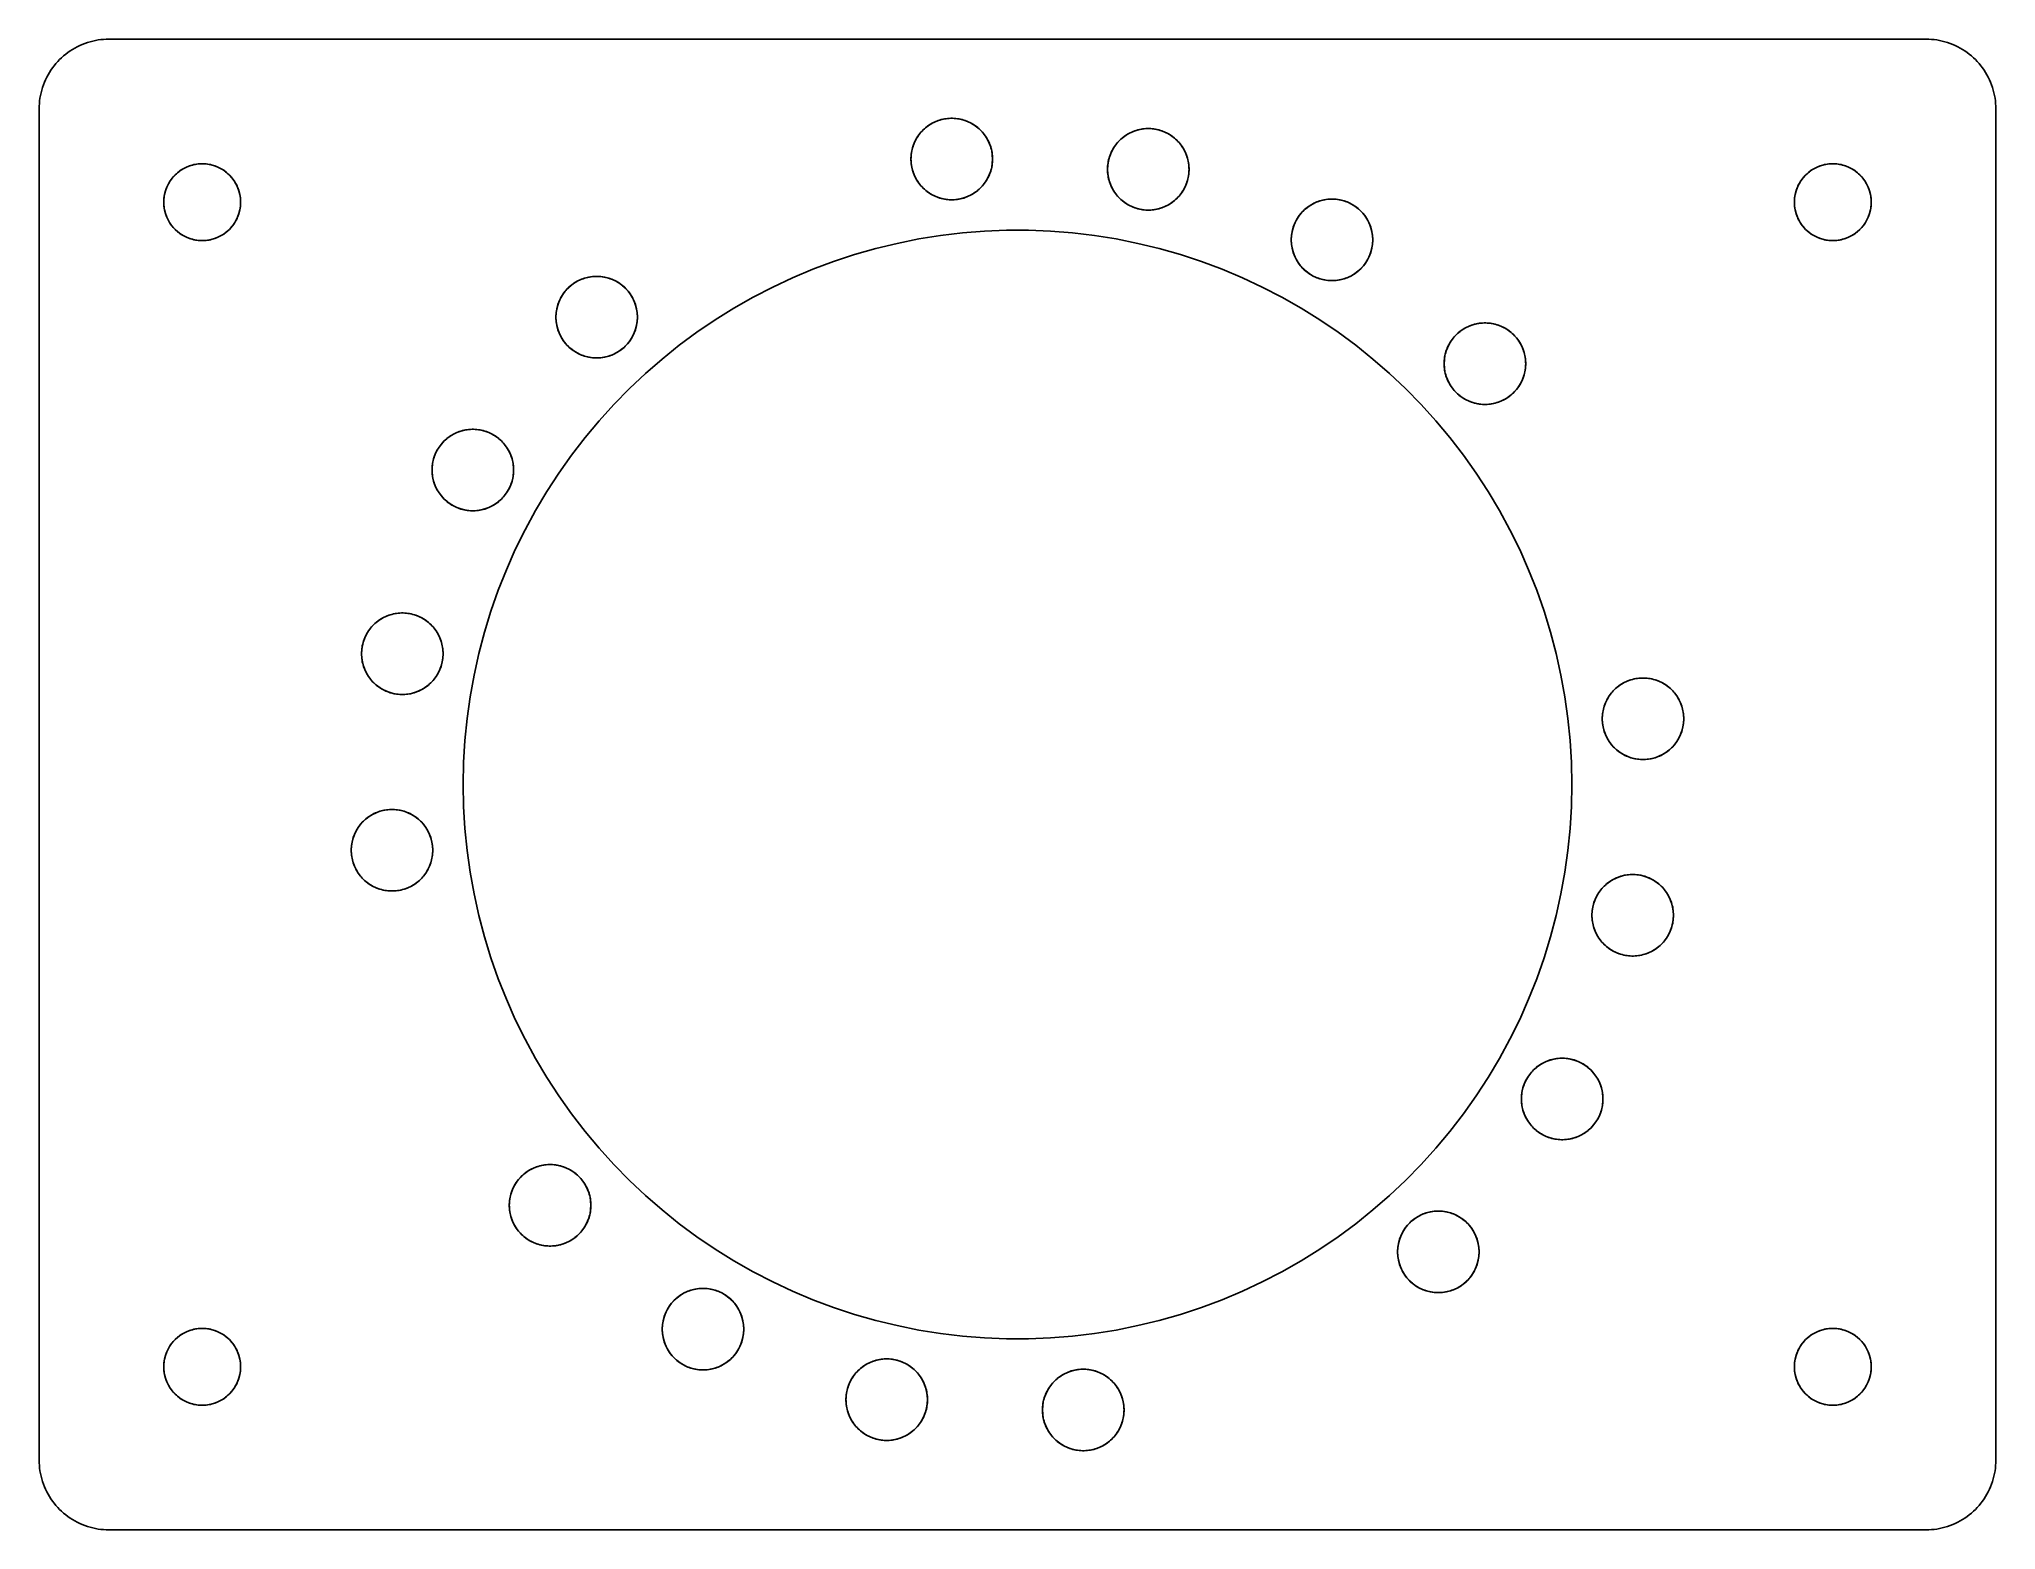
# Model space of a CAD drawing. Header units: millimetres. Extents: x -50 to 192, y -197 to 32.
# Drawn here: x -42 to 42, y -32 to 32 of the extents above.
import ezdxf

# ---------------------------------------------------------------- set-up
doc = ezdxf.new("R2010")
doc.units = ezdxf.units.MM
doc.layers.add('TOP_XY', color=7, linetype='Continuous')

msp = doc.modelspace()

# ---------------------------------------------------------------- linework, layer by layer
for centre, radius in [((-2.822, 26.852), 1.75), ((5.614, 26.41), 1.75), ((-35, 25), 1.65), ((35, 25), 1.65), ((13.5, 23.383), 1.75), ((-18.067, 20.065), 1.75), ((20.065, 18.067), 1.75), ((-23.383, 13.5), 1.75), ((-26.41, 5.614), 1.75), ((26.852, 2.822), 1.75), ((-26.852, -2.822), 1.75), ((26.41, -5.614), 1.75), ((23.383, -13.5), 1.75), ((-20.065, -18.067), 1.75), ((18.067, -20.065), 1.75), ((-13.5, -23.383), 1.75), ((-35, -25), 1.65), ((35, -25), 1.65), ((-5.614, -26.41), 1.75), ((2.822, -26.852), 1.75)]:
    msp.add_circle(centre, radius)
at = {"layer": 'TOP_XY'}
for p, q in [((-39.585, 31.942), (-39.7, 31.917)), ((-39.585, 31.942), (-39.469, 31.963)), ((-39.353, 31.979), (-39.469, 31.963)), ((-39.353, 31.979), (-39.235, 31.991)), ((-39.235, 31.991), (-39.118, 31.998)), ((-39, 32), (-39.118, 31.998)), ((-39, 32), (39, 32)), ((39, 32), (39.118, 31.998)), ((39.118, 31.998), (39.235, 31.991)), ((39.353, 31.979), (39.235, 31.991)), ((39.353, 31.979), (39.469, 31.963)), ((39.469, 31.963), (39.585, 31.942)), ((39.7, 31.917), (39.585, 31.942)), ((-41.203, 31.036), (-41.121, 31.121)), ((-41.121, 31.121), (-41.036, 31.203)), ((-40.948, 31.281), (-41.036, 31.203)), ((-40.948, 31.281), (-40.857, 31.356)), ((-40.857, 31.356), (-40.763, 31.427)), ((-40.763, 31.427), (-40.667, 31.494)), ((-40.667, 31.494), (-40.567, 31.558)), ((-40.466, 31.617), (-40.567, 31.558)), ((-40.466, 31.617), (-40.362, 31.673)), ((-40.256, 31.724), (-40.362, 31.673)), ((-40.256, 31.724), (-40.148, 31.772)), ((-40.148, 31.772), (-40.038, 31.815)), ((-40.038, 31.815), (-39.927, 31.853)), ((-39.814, 31.887), (-39.927, 31.853)), ((-39.814, 31.887), (-39.7, 31.917)), ((39.7, 31.917), (39.814, 31.887)), ((39.927, 31.853), (39.814, 31.887)), ((39.927, 31.853), (40.038, 31.815)), ((40.038, 31.815), (40.148, 31.772)), ((40.256, 31.724), (40.148, 31.772)), ((40.256, 31.724), (40.362, 31.673)), ((40.466, 31.617), (40.362, 31.673)), ((40.466, 31.617), (40.567, 31.558)), ((40.667, 31.494), (40.567, 31.558)), ((40.667, 31.494), (40.763, 31.427)), ((40.763, 31.427), (40.857, 31.356)), ((40.948, 31.281), (40.857, 31.356)), ((40.948, 31.281), (41.036, 31.203)), ((41.121, 31.121), (41.036, 31.203)), ((41.203, 31.036), (41.121, 31.121)), ((-41.724, 30.256), (-41.772, 30.148)), ((-41.724, 30.256), (-41.673, 30.362)), ((-41.617, 30.466), (-41.673, 30.362)), ((-41.617, 30.466), (-41.558, 30.567)), ((-41.558, 30.567), (-41.494, 30.667)), ((-41.494, 30.667), (-41.427, 30.763)), ((-41.427, 30.763), (-41.356, 30.857)), ((-41.356, 30.857), (-41.281, 30.948)), ((-41.203, 31.036), (-41.281, 30.948)), ((41.203, 31.036), (41.281, 30.948)), ((41.356, 30.857), (41.281, 30.948)), ((41.356, 30.857), (41.427, 30.763)), ((41.427, 30.763), (41.494, 30.667)), ((41.558, 30.567), (41.494, 30.667)), ((41.558, 30.567), (41.617, 30.466)), ((41.673, 30.362), (41.617, 30.466)), ((41.673, 30.362), (41.724, 30.256)), ((41.724, 30.256), (41.772, 30.148)), ((-41.979, 29.353), (-41.963, 29.469)), ((-41.942, 29.585), (-41.963, 29.469)), ((-41.942, 29.585), (-41.917, 29.7)), ((-41.917, 29.7), (-41.887, 29.814)), ((-41.887, 29.814), (-41.853, 29.927)), ((-41.815, 30.038), (-41.853, 29.927)), ((-41.815, 30.038), (-41.772, 30.148)), ((41.815, 30.038), (41.772, 30.148)), ((41.815, 30.038), (41.853, 29.927)), ((41.887, 29.814), (41.853, 29.927)), ((41.917, 29.7), (41.887, 29.814)), ((41.917, 29.7), (41.942, 29.585)), ((41.963, 29.469), (41.942, 29.585)), ((41.979, 29.353), (41.963, 29.469)), ((-42, 29), (-41.998, 29.118)), ((-42, -29), (-42, 29)), ((-41.991, 29.235), (-41.998, 29.118)), ((-41.991, 29.235), (-41.979, 29.353)), ((-3.202, 28.56), (-3.27, 28.544)), ((-3.134, 28.574), (-3.202, 28.56)), ((-3.065, 28.585), (-3.134, 28.574)), ((-2.996, 28.593), (-3.065, 28.585)), ((-2.927, 28.599), (-2.996, 28.593)), ((-2.857, 28.602), (-2.927, 28.599)), ((-2.857, 28.602), (-2.787, 28.602)), ((-2.787, 28.602), (-2.718, 28.599)), ((-2.718, 28.599), (-2.649, 28.593)), ((-2.579, 28.585), (-2.649, 28.593)), ((-2.511, 28.574), (-2.579, 28.585)), ((-2.443, 28.56), (-2.511, 28.574)), ((-2.375, 28.544), (-2.443, 28.56)), ((41.979, 29.353), (41.991, 29.235)), ((41.991, 29.235), (41.998, 29.118)), ((42, 29), (41.998, 29.118)), ((42, -29), (42, 29)), ((-4.344, 27.717), (-4.308, 27.777)), ((-4.308, 27.777), (-4.27, 27.835)), ((-4.27, 27.835), (-4.23, 27.892)), ((-4.23, 27.892), (-4.187, 27.947)), ((-4.187, 27.947), (-4.143, 28)), ((-4.143, 28), (-4.096, 28.052)), ((-4.096, 28.052), (-4.047, 28.102)), ((-4.047, 28.102), (-3.997, 28.149)), ((-3.997, 28.149), (-3.944, 28.195)), ((-3.944, 28.195), (-3.89, 28.239)), ((-3.89, 28.239), (-3.834, 28.28)), ((-3.834, 28.28), (-3.776, 28.319)), ((-3.776, 28.319), (-3.717, 28.356)), ((-3.717, 28.356), (-3.657, 28.39)), ((-3.657, 28.39), (-3.595, 28.422)), ((-3.595, 28.422), (-3.532, 28.452)), ((-3.532, 28.452), (-3.468, 28.479)), ((-3.468, 28.479), (-3.403, 28.503)), ((-3.403, 28.503), (-3.337, 28.525)), ((-3.337, 28.525), (-3.27, 28.544)), ((-2.308, 28.525), (-2.375, 28.544)), ((-2.242, 28.503), (-2.308, 28.525)), ((-2.177, 28.479), (-2.242, 28.503)), ((-2.113, 28.452), (-2.177, 28.479)), ((-2.05, 28.422), (-2.113, 28.452)), ((-1.988, 28.39), (-2.05, 28.422)), ((-1.927, 28.356), (-1.988, 28.39)), ((-1.868, 28.319), (-1.927, 28.356)), ((-1.811, 28.28), (-1.868, 28.319)), ((-1.755, 28.239), (-1.811, 28.28)), ((-1.7, 28.195), (-1.755, 28.239)), ((-1.648, 28.149), (-1.7, 28.195)), ((-1.597, 28.102), (-1.648, 28.149)), ((-1.548, 28.052), (-1.597, 28.102)), ((-1.502, 28), (-1.548, 28.052)), ((-1.457, 27.947), (-1.502, 28)), ((-1.415, 27.892), (-1.457, 27.947)), ((-1.374, 27.835), (-1.415, 27.892)), ((-1.337, 27.777), (-1.374, 27.835)), ((-1.301, 27.717), (-1.337, 27.777)), ((4.439, 27.707), (4.492, 27.753)), ((4.492, 27.753), (4.546, 27.797)), ((4.546, 27.797), (4.602, 27.838)), ((4.602, 27.838), (4.66, 27.877)), ((4.66, 27.877), (4.719, 27.914)), ((4.719, 27.914), (4.779, 27.948)), ((4.779, 27.948), (4.841, 27.98)), ((4.841, 27.98), (4.904, 28.01)), ((4.904, 28.01), (4.968, 28.037)), ((4.968, 28.037), (5.033, 28.061)), ((5.033, 28.061), (5.099, 28.083)), ((5.099, 28.083), (5.166, 28.102)), ((5.166, 28.102), (5.234, 28.118)), ((5.234, 28.118), (5.302, 28.132)), ((5.302, 28.132), (5.371, 28.143)), ((5.371, 28.143), (5.44, 28.151)), ((5.44, 28.151), (5.509, 28.157)), ((5.509, 28.157), (5.579, 28.16)), ((5.579, 28.16), (5.648, 28.16)), ((5.648, 28.16), (5.718, 28.157)), ((5.718, 28.157), (5.787, 28.151)), ((5.787, 28.151), (5.856, 28.143)), ((5.856, 28.143), (5.925, 28.132)), ((5.925, 28.132), (5.993, 28.118)), ((6.061, 28.102), (5.993, 28.118)), ((6.128, 28.083), (6.061, 28.102)), ((6.128, 28.083), (6.194, 28.061)), ((6.194, 28.061), (6.259, 28.037)), ((6.259, 28.037), (6.323, 28.01)), ((6.323, 28.01), (6.386, 27.98)), ((6.448, 27.948), (6.386, 27.98)), ((6.509, 27.914), (6.448, 27.948)), ((6.568, 27.877), (6.509, 27.914)), ((6.625, 27.838), (6.568, 27.877)), ((6.681, 27.797), (6.625, 27.838)), ((6.736, 27.753), (6.681, 27.797)), ((6.788, 27.707), (6.736, 27.753)), ((-4.572, 26.852), (-4.571, 26.922)), ((-4.571, 26.922), (-4.567, 26.991)), ((-4.567, 26.991), (-4.56, 27.06)), ((-4.56, 27.06), (-4.55, 27.129)), ((-4.55, 27.129), (-4.538, 27.198)), ((-4.538, 27.198), (-4.523, 27.266)), ((-4.523, 27.266), (-4.505, 27.333)), ((-4.505, 27.333), (-4.484, 27.399)), ((-4.484, 27.399), (-4.461, 27.465)), ((-4.461, 27.465), (-4.436, 27.53)), ((-4.436, 27.53), (-4.407, 27.593)), ((-4.407, 27.593), (-4.377, 27.656)), ((-4.377, 27.656), (-4.344, 27.717)), ((-1.268, 27.656), (-1.301, 27.717)), ((-1.237, 27.593), (-1.268, 27.656)), ((-1.209, 27.53), (-1.237, 27.593)), ((-1.183, 27.465), (-1.209, 27.53)), ((-1.16, 27.399), (-1.183, 27.465)), ((-1.14, 27.333), (-1.16, 27.399)), ((-1.122, 27.266), (-1.14, 27.333)), ((-1.107, 27.198), (-1.122, 27.266)), ((-1.094, 27.129), (-1.107, 27.198)), ((-1.085, 27.06), (-1.094, 27.129)), ((-1.078, 26.991), (-1.085, 27.06)), ((-1.074, 26.922), (-1.078, 26.991)), ((-1.072, 26.852), (-1.074, 26.922)), ((3.913, 26.824), (3.931, 26.891)), ((3.931, 26.891), (3.951, 26.957)), ((3.951, 26.957), (3.975, 27.023)), ((3.975, 27.023), (4, 27.088)), ((4, 27.088), (4.028, 27.151)), ((4.028, 27.151), (4.059, 27.214)), ((4.059, 27.214), (4.092, 27.275)), ((4.092, 27.275), (4.128, 27.335)), ((4.128, 27.335), (4.166, 27.393)), ((4.166, 27.393), (4.206, 27.45)), ((4.206, 27.45), (4.249, 27.505)), ((4.249, 27.505), (4.293, 27.558)), ((4.293, 27.558), (4.34, 27.61)), ((4.34, 27.61), (4.389, 27.66)), ((4.389, 27.66), (4.439, 27.707)), ((6.839, 27.66), (6.788, 27.707)), ((6.887, 27.61), (6.839, 27.66)), ((6.934, 27.558), (6.887, 27.61)), ((6.979, 27.505), (6.934, 27.558)), ((7.021, 27.45), (6.979, 27.505)), ((7.061, 27.393), (7.021, 27.45)), ((7.099, 27.335), (7.061, 27.393)), ((7.135, 27.275), (7.099, 27.335)), ((7.168, 27.214), (7.135, 27.275)), ((7.199, 27.151), (7.168, 27.214)), ((7.227, 27.088), (7.199, 27.151)), ((7.253, 27.023), (7.227, 27.088)), ((7.276, 26.957), (7.253, 27.023)), ((7.296, 26.891), (7.276, 26.957)), ((7.314, 26.824), (7.296, 26.891)), ((-36.287, 26.032), (-36.245, 26.083)), ((-36.245, 26.083), (-36.201, 26.131)), ((-36.201, 26.131), (-36.155, 26.178)), ((-36.155, 26.178), (-36.107, 26.223)), ((-36.107, 26.223), (-36.058, 26.266)), ((-36.058, 26.266), (-36.007, 26.307)), ((-36.007, 26.307), (-35.954, 26.346)), ((-35.954, 26.346), (-35.9, 26.383)), ((-35.9, 26.383), (-35.844, 26.418)), ((-35.844, 26.418), (-35.787, 26.45)), ((-35.787, 26.45), (-35.729, 26.48)), ((-35.729, 26.48), (-35.669, 26.508)), ((-35.669, 26.508), (-35.609, 26.534)), ((-35.609, 26.534), (-35.547, 26.557)), ((-35.547, 26.557), (-35.485, 26.577)), ((-35.485, 26.577), (-35.422, 26.595)), ((-35.422, 26.595), (-35.358, 26.611)), ((-35.358, 26.611), (-35.294, 26.624)), ((-35.294, 26.624), (-35.229, 26.634)), ((-35.229, 26.634), (-35.164, 26.642)), ((-35.164, 26.642), (-35.098, 26.647)), ((-35.098, 26.647), (-35.033, 26.65)), ((-35.033, 26.65), (-34.967, 26.65)), ((-34.967, 26.65), (-34.902, 26.647)), ((-34.902, 26.647), (-34.836, 26.642)), ((-34.836, 26.642), (-34.771, 26.634)), ((-34.771, 26.634), (-34.706, 26.624)), ((-34.706, 26.624), (-34.642, 26.611)), ((-34.642, 26.611), (-34.578, 26.595)), ((-34.578, 26.595), (-34.515, 26.577)), ((-34.515, 26.577), (-34.453, 26.557)), ((-34.453, 26.557), (-34.391, 26.534)), ((-34.391, 26.534), (-34.331, 26.508)), ((-34.331, 26.508), (-34.271, 26.48)), ((-34.271, 26.48), (-34.213, 26.45)), ((-34.213, 26.45), (-34.156, 26.418)), ((-34.156, 26.418), (-34.1, 26.383)), ((-34.1, 26.383), (-34.046, 26.346)), ((-34.046, 26.346), (-33.993, 26.307)), ((-33.993, 26.307), (-33.942, 26.266)), ((-33.893, 26.223), (-33.942, 26.266)), ((-33.845, 26.178), (-33.893, 26.223)), ((-33.799, 26.131), (-33.845, 26.178)), ((-33.755, 26.083), (-33.799, 26.131)), ((-33.713, 26.032), (-33.755, 26.083)), ((-4.571, 26.783), (-4.572, 26.852)), ((-4.567, 26.713), (-4.571, 26.783)), ((-4.56, 26.644), (-4.567, 26.713)), ((-4.55, 26.575), (-4.56, 26.644)), ((-4.538, 26.506), (-4.55, 26.575)), ((-4.523, 26.438), (-4.538, 26.506)), ((-4.505, 26.371), (-4.523, 26.438)), ((-4.484, 26.305), (-4.505, 26.371)), ((-4.461, 26.239), (-4.484, 26.305)), ((-4.436, 26.174), (-4.461, 26.239)), ((-4.407, 26.111), (-4.436, 26.174)), ((-4.377, 26.048), (-4.407, 26.111)), ((-4.344, 25.987), (-4.377, 26.048)), ((-1.301, 25.987), (-1.268, 26.048)), ((-1.268, 26.048), (-1.237, 26.111)), ((-1.237, 26.111), (-1.209, 26.174)), ((-1.209, 26.174), (-1.183, 26.239)), ((-1.183, 26.239), (-1.16, 26.305)), ((-1.16, 26.305), (-1.14, 26.371)), ((-1.14, 26.371), (-1.122, 26.438)), ((-1.122, 26.438), (-1.107, 26.506)), ((-1.107, 26.506), (-1.094, 26.575)), ((-1.094, 26.575), (-1.085, 26.644)), ((-1.085, 26.644), (-1.078, 26.713)), ((-1.078, 26.713), (-1.074, 26.783)), ((-1.074, 26.783), (-1.072, 26.852)), ((3.864, 26.41), (3.865, 26.48)), ((3.865, 26.34), (3.864, 26.41)), ((3.865, 26.48), (3.869, 26.549)), ((3.869, 26.271), (3.865, 26.34)), ((3.869, 26.549), (3.876, 26.618)), ((3.876, 26.202), (3.869, 26.271)), ((3.876, 26.618), (3.886, 26.687)), ((3.886, 26.133), (3.876, 26.202)), ((3.886, 26.687), (3.898, 26.756)), ((3.898, 26.064), (3.886, 26.133)), ((3.898, 26.756), (3.913, 26.824)), ((3.913, 25.996), (3.898, 26.064)), ((7.329, 26.756), (7.314, 26.824)), ((7.314, 25.996), (7.329, 26.064)), ((7.342, 26.687), (7.329, 26.756)), ((7.329, 26.064), (7.342, 26.133)), ((7.351, 26.618), (7.342, 26.687)), ((7.342, 26.133), (7.351, 26.202)), ((7.358, 26.549), (7.351, 26.618)), ((7.351, 26.202), (7.358, 26.271)), ((7.362, 26.48), (7.358, 26.549)), ((7.358, 26.271), (7.362, 26.34)), ((7.364, 26.41), (7.362, 26.48)), ((7.362, 26.34), (7.364, 26.41)), ((33.713, 26.032), (33.755, 26.083)), ((33.755, 26.083), (33.799, 26.131)), ((33.799, 26.131), (33.845, 26.178)), ((33.845, 26.178), (33.893, 26.223)), ((33.893, 26.223), (33.942, 26.266)), ((33.942, 26.266), (33.993, 26.307)), ((33.993, 26.307), (34.046, 26.346)), ((34.046, 26.346), (34.1, 26.383)), ((34.1, 26.383), (34.156, 26.418)), ((34.156, 26.418), (34.213, 26.45)), ((34.213, 26.45), (34.271, 26.48)), ((34.271, 26.48), (34.331, 26.508)), ((34.391, 26.534), (34.331, 26.508)), ((34.453, 26.557), (34.391, 26.534)), ((34.453, 26.557), (34.515, 26.577)), ((34.515, 26.577), (34.578, 26.595)), ((34.578, 26.595), (34.642, 26.611)), ((34.642, 26.611), (34.706, 26.624)), ((34.706, 26.624), (34.771, 26.634)), ((34.771, 26.634), (34.836, 26.642)), ((34.836, 26.642), (34.902, 26.647)), ((34.902, 26.647), (34.967, 26.65)), ((34.967, 26.65), (35.033, 26.65)), ((35.033, 26.65), (35.098, 26.647)), ((35.098, 26.647), (35.164, 26.642)), ((35.164, 26.642), (35.229, 26.634)), ((35.229, 26.634), (35.294, 26.624)), ((35.294, 26.624), (35.358, 26.611)), ((35.358, 26.611), (35.422, 26.595)), ((35.422, 26.595), (35.485, 26.577)), ((35.485, 26.577), (35.547, 26.557)), ((35.547, 26.557), (35.609, 26.534)), ((35.609, 26.534), (35.669, 26.508)), ((35.669, 26.508), (35.729, 26.48)), ((35.729, 26.48), (35.787, 26.45)), ((35.787, 26.45), (35.844, 26.418)), ((35.844, 26.418), (35.9, 26.383)), ((35.9, 26.383), (35.954, 26.346)), ((35.954, 26.346), (36.007, 26.307)), ((36.007, 26.307), (36.058, 26.266)), ((36.058, 26.266), (36.107, 26.223)), ((36.155, 26.178), (36.107, 26.223)), ((36.201, 26.131), (36.155, 26.178)), ((36.201, 26.131), (36.245, 26.083)), ((36.245, 26.083), (36.287, 26.032)), ((-36.638, 25.196), (-36.629, 25.261)), ((-36.629, 25.261), (-36.617, 25.326)), ((-36.617, 25.326), (-36.603, 25.39)), ((-36.603, 25.39), (-36.586, 25.453)), ((-36.586, 25.453), (-36.567, 25.516)), ((-36.567, 25.516), (-36.545, 25.578)), ((-36.545, 25.578), (-36.521, 25.639)), ((-36.521, 25.639), (-36.495, 25.699)), ((-36.495, 25.699), (-36.466, 25.758)), ((-36.466, 25.758), (-36.434, 25.816)), ((-36.434, 25.816), (-36.401, 25.872)), ((-36.401, 25.872), (-36.365, 25.927)), ((-36.365, 25.927), (-36.327, 25.98)), ((-36.327, 25.98), (-36.287, 26.032)), ((-33.673, 25.98), (-33.713, 26.032)), ((-33.635, 25.927), (-33.673, 25.98)), ((-33.599, 25.872), (-33.635, 25.927)), ((-33.566, 25.816), (-33.599, 25.872)), ((-33.534, 25.758), (-33.566, 25.816)), ((-33.505, 25.699), (-33.534, 25.758)), ((-33.479, 25.639), (-33.505, 25.699)), ((-33.455, 25.578), (-33.479, 25.639)), ((-33.433, 25.516), (-33.455, 25.578)), ((-33.414, 25.453), (-33.433, 25.516)), ((-33.397, 25.39), (-33.414, 25.453)), ((-33.383, 25.326), (-33.397, 25.39)), ((-33.371, 25.261), (-33.383, 25.326)), ((-33.362, 25.196), (-33.371, 25.261)), ((-4.308, 25.927), (-4.344, 25.987)), ((-4.27, 25.869), (-4.308, 25.927)), ((-4.23, 25.812), (-4.27, 25.869)), ((-4.187, 25.757), (-4.23, 25.812)), ((-4.143, 25.704), (-4.187, 25.757)), ((-4.096, 25.652), (-4.143, 25.704)), ((-4.096, 25.652), (-4.047, 25.602)), ((-4.047, 25.602), (-3.997, 25.555)), ((-3.997, 25.555), (-3.944, 25.509)), ((-3.944, 25.509), (-3.89, 25.465)), ((-3.89, 25.465), (-3.834, 25.424)), ((-3.834, 25.424), (-3.776, 25.385)), ((-3.776, 25.385), (-3.717, 25.348)), ((-3.717, 25.348), (-3.657, 25.314)), ((-3.657, 25.314), (-3.595, 25.282)), ((-3.595, 25.282), (-3.532, 25.252)), ((-3.532, 25.252), (-3.468, 25.225)), ((-3.468, 25.225), (-3.403, 25.201)), ((-3.403, 25.201), (-3.337, 25.179)), ((-2.308, 25.179), (-2.242, 25.201)), ((-2.242, 25.201), (-2.177, 25.225)), ((-2.177, 25.225), (-2.113, 25.252)), ((-2.113, 25.252), (-2.05, 25.282)), ((-2.05, 25.282), (-1.988, 25.314)), ((-1.988, 25.314), (-1.927, 25.348)), ((-1.927, 25.348), (-1.868, 25.385)), ((-1.868, 25.385), (-1.811, 25.424)), ((-1.811, 25.424), (-1.755, 25.465)), ((-1.755, 25.465), (-1.7, 25.509)), ((-1.7, 25.509), (-1.648, 25.555)), ((-1.648, 25.555), (-1.597, 25.602)), ((-1.597, 25.602), (-1.548, 25.652)), ((-1.548, 25.652), (-1.502, 25.704)), ((-1.502, 25.704), (-1.457, 25.757)), ((-1.457, 25.757), (-1.415, 25.812)), ((-1.415, 25.812), (-1.374, 25.869)), ((-1.374, 25.869), (-1.337, 25.927)), ((-1.337, 25.927), (-1.301, 25.987)), ((3.931, 25.929), (3.913, 25.996)), ((3.951, 25.863), (3.931, 25.929)), ((3.975, 25.797), (3.951, 25.863)), ((4, 25.732), (3.975, 25.797)), ((4.028, 25.669), (4, 25.732)), ((4.059, 25.606), (4.028, 25.669)), ((4.092, 25.545), (4.059, 25.606)), ((4.128, 25.485), (4.092, 25.545)), ((4.166, 25.427), (4.128, 25.485)), ((4.206, 25.37), (4.166, 25.427)), ((4.249, 25.315), (4.206, 25.37)), ((4.293, 25.262), (4.249, 25.315)), ((4.34, 25.21), (4.293, 25.262)), ((4.34, 25.21), (4.389, 25.16)), ((6.839, 25.16), (6.887, 25.21)), ((6.887, 25.21), (6.934, 25.262)), ((6.934, 25.262), (6.979, 25.315)), ((6.979, 25.315), (7.021, 25.37)), ((7.021, 25.37), (7.061, 25.427)), ((7.061, 25.427), (7.099, 25.485)), ((7.099, 25.485), (7.135, 25.545)), ((7.135, 25.545), (7.168, 25.606)), ((7.168, 25.606), (7.199, 25.669)), ((7.199, 25.669), (7.227, 25.732)), ((7.227, 25.732), (7.253, 25.797)), ((7.253, 25.797), (7.276, 25.863)), ((7.276, 25.863), (7.296, 25.929)), ((7.296, 25.929), (7.314, 25.996)), ((33.362, 25.196), (33.371, 25.261)), ((33.371, 25.261), (33.383, 25.326)), ((33.383, 25.326), (33.397, 25.39)), ((33.397, 25.39), (33.414, 25.453)), ((33.414, 25.453), (33.433, 25.516)), ((33.433, 25.516), (33.455, 25.578)), ((33.455, 25.578), (33.479, 25.639)), ((33.479, 25.639), (33.505, 25.699)), ((33.505, 25.699), (33.534, 25.758)), ((33.534, 25.758), (33.566, 25.816)), ((33.566, 25.816), (33.599, 25.872)), ((33.599, 25.872), (33.635, 25.927)), ((33.635, 25.927), (33.673, 25.98)), ((33.673, 25.98), (33.713, 26.032)), ((36.287, 26.032), (36.327, 25.98)), ((36.327, 25.98), (36.365, 25.927)), ((36.365, 25.927), (36.401, 25.872)), ((36.401, 25.872), (36.434, 25.816)), ((36.434, 25.816), (36.466, 25.758)), ((36.466, 25.758), (36.495, 25.699)), ((36.495, 25.699), (36.521, 25.639)), ((36.521, 25.639), (36.545, 25.578)), ((36.545, 25.578), (36.567, 25.516)), ((36.567, 25.516), (36.586, 25.453)), ((36.586, 25.453), (36.603, 25.39)), ((36.603, 25.39), (36.617, 25.326)), ((36.617, 25.326), (36.629, 25.261)), ((36.629, 25.261), (36.638, 25.196)), ((-36.65, 25), (-36.649, 25.066)), ((-36.649, 24.934), (-36.65, 25)), ((-36.649, 25.066), (-36.645, 25.131)), ((-36.645, 24.869), (-36.649, 24.934)), ((-36.645, 25.131), (-36.638, 25.196)), ((-36.638, 24.804), (-36.645, 24.869)), ((-36.629, 24.739), (-36.638, 24.804)), ((-36.617, 24.674), (-36.629, 24.739)), ((-36.603, 24.61), (-36.617, 24.674)), ((-36.586, 24.547), (-36.603, 24.61)), ((-36.567, 24.484), (-36.586, 24.547)), ((-36.545, 24.422), (-36.567, 24.484)), ((-36.521, 24.361), (-36.545, 24.422)), ((-36.495, 24.301), (-36.521, 24.361)), ((-33.505, 24.301), (-33.479, 24.361)), ((-33.479, 24.361), (-33.455, 24.422)), ((-33.455, 24.422), (-33.433, 24.484)), ((-33.433, 24.484), (-33.414, 24.547)), ((-33.414, 24.547), (-33.397, 24.61)), ((-33.397, 24.61), (-33.383, 24.674)), ((-33.383, 24.674), (-33.371, 24.739)), ((-33.371, 24.739), (-33.362, 24.804)), ((-33.355, 25.131), (-33.362, 25.196)), ((-33.362, 24.804), (-33.355, 24.869)), ((-33.351, 25.066), (-33.355, 25.131)), ((-33.355, 24.869), (-33.351, 24.934)), ((-33.35, 25), (-33.351, 25.066)), ((-33.351, 24.934), (-33.35, 25)), ((-3.337, 25.179), (-3.27, 25.16)), ((-3.27, 25.16), (-3.202, 25.144)), ((-3.202, 25.144), (-3.134, 25.13)), ((-3.134, 25.13), (-3.065, 25.119)), ((-3.065, 25.119), (-2.996, 25.111)), ((-2.996, 25.111), (-2.927, 25.105)), ((-2.927, 25.105), (-2.857, 25.102)), ((-2.857, 25.102), (-2.787, 25.102)), ((-2.787, 25.102), (-2.718, 25.105)), ((-2.718, 25.105), (-2.649, 25.111)), ((-2.649, 25.111), (-2.579, 25.119)), ((-2.579, 25.119), (-2.511, 25.13)), ((-2.511, 25.13), (-2.443, 25.144)), ((-2.443, 25.144), (-2.375, 25.16)), ((-2.375, 25.16), (-2.308, 25.179)), ((4.389, 25.16), (4.439, 25.113)), ((4.439, 25.113), (4.492, 25.067)), ((4.492, 25.067), (4.546, 25.023)), ((4.546, 25.023), (4.602, 24.982)), ((4.602, 24.982), (4.66, 24.943)), ((4.66, 24.943), (4.719, 24.906)), ((4.719, 24.906), (4.779, 24.872)), ((4.779, 24.872), (4.841, 24.84)), ((4.841, 24.84), (4.904, 24.81)), ((4.904, 24.81), (4.968, 24.783)), ((4.968, 24.783), (5.033, 24.759)), ((5.033, 24.759), (5.099, 24.737)), ((5.099, 24.737), (5.166, 24.718)), ((5.166, 24.718), (5.234, 24.702)), ((5.234, 24.702), (5.302, 24.688)), ((5.302, 24.688), (5.371, 24.677)), ((5.371, 24.677), (5.44, 24.669)), ((5.44, 24.669), (5.509, 24.663)), ((5.509, 24.663), (5.579, 24.66)), ((5.579, 24.66), (5.648, 24.66)), ((5.648, 24.66), (5.718, 24.663)), ((5.718, 24.663), (5.787, 24.669)), ((5.787, 24.669), (5.856, 24.677)), ((5.856, 24.677), (5.925, 24.688)), ((5.925, 24.688), (5.993, 24.702)), ((5.993, 24.702), (6.061, 24.718)), ((6.061, 24.718), (6.128, 24.737)), ((6.128, 24.737), (6.194, 24.759)), ((6.194, 24.759), (6.259, 24.783)), ((6.259, 24.783), (6.323, 24.81)), ((6.323, 24.81), (6.386, 24.84)), ((6.386, 24.84), (6.448, 24.872)), ((6.448, 24.872), (6.509, 24.906)), ((6.509, 24.906), (6.568, 24.943)), ((6.568, 24.943), (6.625, 24.982)), ((6.625, 24.982), (6.681, 25.023)), ((6.681, 25.023), (6.736, 25.067)), ((6.736, 25.067), (6.788, 25.113)), ((6.788, 25.113), (6.839, 25.16)), ((12.014, 24.307), (12.052, 24.366)), ((12.052, 24.366), (12.092, 24.423)), ((12.092, 24.423), (12.135, 24.478)), ((12.135, 24.478), (12.18, 24.531)), ((12.18, 24.531), (12.226, 24.583)), ((12.226, 24.583), (12.275, 24.632)), ((12.275, 24.632), (12.326, 24.68)), ((12.326, 24.68), (12.378, 24.726)), ((12.378, 24.726), (12.432, 24.769)), ((12.432, 24.769), (12.488, 24.811)), ((12.488, 24.811), (12.546, 24.85)), ((12.546, 24.85), (12.605, 24.886)), ((12.605, 24.886), (12.665, 24.921)), ((12.665, 24.921), (12.727, 24.953)), ((12.727, 24.953), (12.79, 24.982)), ((12.79, 24.982), (12.854, 25.009)), ((12.854, 25.009), (12.92, 25.034)), ((12.92, 25.034), (12.986, 25.055)), ((12.986, 25.055), (13.053, 25.075)), ((13.053, 25.075), (13.12, 25.091)), ((13.12, 25.091), (13.189, 25.105)), ((13.189, 25.105), (13.257, 25.116)), ((13.257, 25.116), (13.326, 25.124)), ((13.326, 25.124), (13.396, 25.13)), ((13.396, 25.13), (13.465, 25.132)), ((13.465, 25.132), (13.535, 25.132)), ((13.535, 25.132), (13.604, 25.13)), ((13.604, 25.13), (13.674, 25.124)), ((13.674, 25.124), (13.743, 25.116)), ((13.743, 25.116), (13.811, 25.105)), ((13.811, 25.105), (13.88, 25.091)), ((13.88, 25.091), (13.947, 25.075)), ((13.947, 25.075), (14.014, 25.055)), ((14.014, 25.055), (14.08, 25.034)), ((14.08, 25.034), (14.146, 25.009)), ((14.146, 25.009), (14.21, 24.982)), ((14.21, 24.982), (14.273, 24.953)), ((14.335, 24.921), (14.273, 24.953)), ((14.395, 24.886), (14.335, 24.921)), ((14.454, 24.85), (14.395, 24.886)), ((14.512, 24.811), (14.454, 24.85)), ((14.568, 24.769), (14.512, 24.811)), ((14.622, 24.726), (14.568, 24.769)), ((14.674, 24.68), (14.622, 24.726)), ((14.725, 24.632), (14.674, 24.68)), ((14.774, 24.583), (14.725, 24.632)), ((14.82, 24.531), (14.774, 24.583)), ((14.865, 24.478), (14.82, 24.531)), ((14.908, 24.423), (14.865, 24.478)), ((14.948, 24.366), (14.908, 24.423)), ((14.986, 24.307), (14.948, 24.366)), ((33.35, 25), (33.351, 25.066)), ((33.351, 24.934), (33.35, 25)), ((33.351, 25.066), (33.355, 25.131)), ((33.355, 24.869), (33.351, 24.934)), ((33.355, 25.131), (33.362, 25.196)), ((33.362, 24.804), (33.355, 24.869)), ((33.371, 24.739), (33.362, 24.804)), ((33.383, 24.674), (33.371, 24.739)), ((33.397, 24.61), (33.383, 24.674)), ((33.414, 24.547), (33.397, 24.61)), ((33.433, 24.484), (33.414, 24.547)), ((33.455, 24.422), (33.433, 24.484)), ((33.479, 24.361), (33.455, 24.422)), ((33.505, 24.301), (33.479, 24.361)), ((36.521, 24.361), (36.495, 24.301)), ((36.545, 24.422), (36.521, 24.361)), ((36.545, 24.422), (36.567, 24.484)), ((36.567, 24.484), (36.586, 24.547)), ((36.603, 24.61), (36.586, 24.547)), ((36.617, 24.674), (36.603, 24.61)), ((36.629, 24.739), (36.617, 24.674)), ((36.638, 24.804), (36.629, 24.739)), ((36.638, 25.196), (36.645, 25.131)), ((36.645, 24.869), (36.638, 24.804)), ((36.645, 25.131), (36.649, 25.066)), ((36.649, 24.934), (36.645, 24.869)), ((36.649, 25.066), (36.65, 25)), ((36.65, 25), (36.649, 24.934)), ((-36.466, 24.242), (-36.495, 24.301)), ((-36.434, 24.184), (-36.466, 24.242)), ((-36.401, 24.128), (-36.434, 24.184)), ((-36.365, 24.073), (-36.401, 24.128)), ((-36.327, 24.02), (-36.365, 24.073)), ((-36.287, 23.968), (-36.327, 24.02)), ((-36.245, 23.917), (-36.287, 23.968)), ((-36.201, 23.869), (-36.245, 23.917)), ((-36.155, 23.822), (-36.201, 23.869)), ((-36.155, 23.822), (-36.107, 23.777)), ((-36.107, 23.777), (-36.058, 23.734)), ((-36.058, 23.734), (-36.007, 23.693)), ((-36.007, 23.693), (-35.954, 23.654)), ((-35.954, 23.654), (-35.9, 23.617)), ((-35.9, 23.617), (-35.844, 23.582)), ((-35.844, 23.582), (-35.787, 23.55)), ((-35.787, 23.55), (-35.729, 23.52)), ((-34.271, 23.52), (-34.213, 23.55)), ((-34.213, 23.55), (-34.156, 23.582)), ((-34.156, 23.582), (-34.1, 23.617)), ((-34.1, 23.617), (-34.046, 23.654)), ((-34.046, 23.654), (-33.993, 23.693)), ((-33.993, 23.693), (-33.942, 23.734)), ((-33.942, 23.734), (-33.893, 23.777)), ((-33.893, 23.777), (-33.845, 23.822)), ((-33.845, 23.822), (-33.799, 23.869)), ((-33.799, 23.869), (-33.755, 23.917)), ((-33.755, 23.917), (-33.713, 23.968)), ((-33.713, 23.968), (-33.673, 24.02)), ((-33.673, 24.02), (-33.635, 24.073)), ((-33.635, 24.073), (-33.599, 24.128)), ((-33.599, 24.128), (-33.566, 24.184)), ((-33.566, 24.184), (-33.534, 24.242)), ((-33.534, 24.242), (-33.505, 24.301)), ((-4.236, 23.42), (-3.302, 23.57)), ((-3.302, 23.57), (-2.362, 23.682)), ((-2.362, 23.682), (-1.419, 23.758)), ((-1.419, 23.758), (-0.473, 23.795)), ((-0.473, 23.795), (0.473, 23.795)), ((0.473, 23.795), (1.419, 23.758)), ((1.419, 23.758), (2.362, 23.682)), ((3.302, 23.57), (2.362, 23.682)), ((3.302, 23.57), (4.236, 23.42)), ((11.751, 23.452), (11.756, 23.522)), ((11.756, 23.522), (11.762, 23.591)), ((11.762, 23.591), (11.772, 23.66)), ((11.772, 23.66), (11.784, 23.728)), ((11.784, 23.728), (11.8, 23.796)), ((11.8, 23.796), (11.817, 23.864)), ((11.817, 23.864), (11.838, 23.93)), ((11.838, 23.93), (11.861, 23.996)), ((11.861, 23.996), (11.887, 24.06)), ((11.887, 24.06), (11.915, 24.124)), ((11.915, 24.124), (11.946, 24.186)), ((11.946, 24.186), (11.979, 24.248)), ((11.979, 24.248), (12.014, 24.307)), ((15.021, 24.248), (14.986, 24.307)), ((15.054, 24.186), (15.021, 24.248)), ((15.085, 24.124), (15.054, 24.186)), ((15.113, 24.06), (15.085, 24.124)), ((15.139, 23.996), (15.113, 24.06)), ((15.162, 23.93), (15.139, 23.996)), ((15.183, 23.864), (15.162, 23.93)), ((15.2, 23.796), (15.183, 23.864)), ((15.216, 23.728), (15.2, 23.796)), ((15.228, 23.66), (15.216, 23.728)), ((15.238, 23.591), (15.228, 23.66)), ((15.244, 23.522), (15.238, 23.591)), ((15.249, 23.452), (15.244, 23.522)), ((33.534, 24.242), (33.505, 24.301)), ((33.566, 24.184), (33.534, 24.242)), ((33.599, 24.128), (33.566, 24.184)), ((33.635, 24.073), (33.599, 24.128)), ((33.673, 24.02), (33.635, 24.073)), ((33.713, 23.968), (33.673, 24.02)), ((33.755, 23.917), (33.713, 23.968)), ((33.799, 23.869), (33.755, 23.917)), ((33.845, 23.822), (33.799, 23.869)), ((33.845, 23.822), (33.893, 23.777)), ((33.893, 23.777), (33.942, 23.734)), ((33.942, 23.734), (33.993, 23.693)), ((33.993, 23.693), (34.046, 23.654)), ((34.046, 23.654), (34.1, 23.617)), ((34.1, 23.617), (34.156, 23.582)), ((34.156, 23.582), (34.213, 23.55)), ((34.213, 23.55), (34.271, 23.52)), ((35.729, 23.52), (35.787, 23.55)), ((35.787, 23.55), (35.844, 23.582)), ((35.844, 23.582), (35.9, 23.617)), ((35.9, 23.617), (35.954, 23.654)), ((35.954, 23.654), (36.007, 23.693)), ((36.007, 23.693), (36.058, 23.734)), ((36.058, 23.734), (36.107, 23.777)), ((36.107, 23.777), (36.155, 23.822)), ((36.155, 23.822), (36.201, 23.869)), ((36.201, 23.869), (36.245, 23.917)), ((36.245, 23.917), (36.287, 23.968)), ((36.327, 24.02), (36.287, 23.968)), ((36.365, 24.073), (36.327, 24.02)), ((36.401, 24.128), (36.365, 24.073)), ((36.434, 24.184), (36.401, 24.128)), ((36.466, 24.242), (36.434, 24.184)), ((36.495, 24.301), (36.466, 24.242)), ((-35.729, 23.52), (-35.669, 23.492)), ((-35.669, 23.492), (-35.609, 23.466)), ((-35.609, 23.466), (-35.547, 23.443)), ((-35.547, 23.443), (-35.485, 23.423)), ((-35.485, 23.423), (-35.422, 23.405)), ((-35.422, 23.405), (-35.358, 23.389)), ((-35.358, 23.389), (-35.294, 23.376)), ((-35.294, 23.376), (-35.229, 23.366)), ((-35.229, 23.366), (-35.164, 23.358)), ((-35.164, 23.358), (-35.098, 23.353)), ((-35.098, 23.353), (-35.033, 23.35)), ((-35.033, 23.35), (-34.967, 23.35)), ((-34.967, 23.35), (-34.902, 23.353)), ((-34.902, 23.353), (-34.836, 23.358)), ((-34.836, 23.358), (-34.771, 23.366)), ((-34.771, 23.366), (-34.706, 23.376)), ((-34.706, 23.376), (-34.642, 23.389)), ((-34.642, 23.389), (-34.578, 23.405)), ((-34.578, 23.405), (-34.515, 23.423)), ((-34.515, 23.423), (-34.453, 23.443)), ((-34.453, 23.443), (-34.391, 23.466)), ((-34.391, 23.466), (-34.331, 23.492)), ((-34.331, 23.492), (-34.271, 23.52)), ((-6.994, 22.749), (-7.893, 22.453)), ((-6.084, 23.009), (-6.994, 22.749)), ((-5.164, 23.233), (-6.084, 23.009)), ((-5.164, 23.233), (-4.236, 23.42)), ((4.236, 23.42), (5.164, 23.233)), ((5.164, 23.233), (6.084, 23.009)), ((6.084, 23.009), (6.994, 22.749)), ((6.994, 22.749), (7.893, 22.453)), ((11.75, 23.383), (11.751, 23.452)), ((11.751, 23.313), (11.75, 23.383)), ((11.756, 23.244), (11.751, 23.313)), ((11.762, 23.174), (11.756, 23.244)), ((11.772, 23.105), (11.762, 23.174)), ((11.784, 23.037), (11.772, 23.105)), ((11.8, 22.969), (11.784, 23.037)), ((11.817, 22.902), (11.8, 22.969)), ((11.838, 22.835), (11.817, 22.902)), ((11.861, 22.77), (11.838, 22.835)), ((11.887, 22.705), (11.861, 22.77)), ((11.915, 22.641), (11.887, 22.705)), ((15.085, 22.641), (15.113, 22.705)), ((15.113, 22.705), (15.139, 22.77)), ((15.139, 22.77), (15.162, 22.835)), ((15.162, 22.835), (15.183, 22.902)), ((15.183, 22.902), (15.2, 22.969)), ((15.2, 22.969), (15.216, 23.037)), ((15.216, 23.037), (15.228, 23.105)), ((15.228, 23.105), (15.238, 23.174)), ((15.238, 23.174), (15.244, 23.244)), ((15.244, 23.244), (15.249, 23.313)), ((15.25, 23.383), (15.249, 23.452)), ((15.249, 23.313), (15.25, 23.383)), ((34.271, 23.52), (34.331, 23.492)), ((34.331, 23.492), (34.391, 23.466)), ((34.391, 23.466), (34.453, 23.443)), ((34.453, 23.443), (34.515, 23.423)), ((34.515, 23.423), (34.578, 23.405)), ((34.578, 23.405), (34.642, 23.389)), ((34.642, 23.389), (34.706, 23.376)), ((34.706, 23.376), (34.771, 23.366)), ((34.771, 23.366), (34.836, 23.358)), ((34.836, 23.358), (34.902, 23.353)), ((34.902, 23.353), (34.967, 23.35)), ((34.967, 23.35), (35.033, 23.35)), ((35.033, 23.35), (35.098, 23.353)), ((35.098, 23.353), (35.164, 23.358)), ((35.164, 23.358), (35.229, 23.366)), ((35.229, 23.366), (35.294, 23.376)), ((35.294, 23.376), (35.358, 23.389)), ((35.358, 23.389), (35.422, 23.405)), ((35.422, 23.405), (35.485, 23.423)), ((35.485, 23.423), (35.547, 23.443)), ((35.547, 23.443), (35.609, 23.466)), ((35.609, 23.466), (35.669, 23.492)), ((35.669, 23.492), (35.729, 23.52)), ((-9.652, 21.755), (-8.779, 22.122)), ((-7.893, 22.453), (-8.779, 22.122)), ((7.893, 22.453), (8.779, 22.122)), ((8.779, 22.122), (9.652, 21.755)), ((11.946, 22.579), (11.915, 22.641)), ((11.979, 22.518), (11.946, 22.579)), ((12.014, 22.458), (11.979, 22.518)), ((12.052, 22.4), (12.014, 22.458)), ((12.092, 22.343), (12.052, 22.4)), ((12.135, 22.288), (12.092, 22.343)), ((12.18, 22.234), (12.135, 22.288)), ((12.226, 22.183), (12.18, 22.234)), ((12.226, 22.183), (12.275, 22.133)), ((12.275, 22.133), (12.326, 22.085)), ((12.326, 22.085), (12.378, 22.04)), ((12.378, 22.04), (12.432, 21.996)), ((12.432, 21.996), (12.488, 21.955)), ((12.488, 21.955), (12.546, 21.916)), ((12.546, 21.916), (12.605, 21.879)), ((12.605, 21.879), (12.665, 21.844)), ((12.665, 21.844), (12.727, 21.813)), ((14.273, 21.813), (14.335, 21.844)), ((14.335, 21.844), (14.395, 21.879)), ((14.395, 21.879), (14.454, 21.916)), ((14.454, 21.916), (14.512, 21.955)), ((14.512, 21.955), (14.568, 21.996)), ((14.568, 21.996), (14.622, 22.04)), ((14.622, 22.04), (14.674, 22.085)), ((14.674, 22.085), (14.725, 22.133)), ((14.725, 22.133), (14.774, 22.183)), ((14.774, 22.183), (14.82, 22.234)), ((14.82, 22.234), (14.865, 22.288)), ((14.865, 22.288), (14.908, 22.343)), ((14.908, 22.343), (14.948, 22.4)), ((14.948, 22.4), (14.986, 22.458)), ((14.986, 22.458), (15.021, 22.518)), ((15.021, 22.518), (15.054, 22.579)), ((15.054, 22.579), (15.085, 22.641)), ((-19.552, 20.99), (-19.514, 21.048)), ((-19.514, 21.048), (-19.474, 21.105)), ((-19.474, 21.105), (-19.432, 21.16)), ((-19.432, 21.16), (-19.387, 21.213)), ((-19.387, 21.213), (-19.34, 21.265)), ((-19.34, 21.265), (-19.292, 21.315)), ((-19.292, 21.315), (-19.241, 21.362)), ((-19.241, 21.362), (-19.188, 21.408)), ((-19.188, 21.408), (-19.134, 21.452)), ((-19.134, 21.452), (-19.078, 21.493)), ((-19.078, 21.493), (-19.021, 21.532)), ((-19.021, 21.532), (-18.962, 21.569)), ((-18.962, 21.569), (-18.901, 21.603)), ((-18.901, 21.603), (-18.839, 21.635)), ((-18.839, 21.635), (-18.776, 21.665)), ((-18.776, 21.665), (-18.712, 21.692)), ((-18.712, 21.692), (-18.647, 21.716)), ((-18.647, 21.716), (-18.581, 21.738)), ((-18.581, 21.738), (-18.514, 21.757)), ((-18.514, 21.757), (-18.446, 21.773)), ((-18.446, 21.773), (-18.378, 21.787)), ((-18.378, 21.787), (-18.309, 21.798)), ((-18.309, 21.798), (-18.24, 21.806)), ((-18.24, 21.806), (-18.171, 21.812)), ((-18.171, 21.812), (-18.101, 21.815)), ((-18.032, 21.815), (-18.101, 21.815)), ((-17.962, 21.812), (-18.032, 21.815)), ((-17.893, 21.806), (-17.962, 21.812)), ((-17.824, 21.798), (-17.893, 21.806)), ((-17.755, 21.787), (-17.824, 21.798)), ((-17.687, 21.773), (-17.755, 21.787)), ((-17.619, 21.757), (-17.687, 21.773)), ((-17.552, 21.738), (-17.619, 21.757)), ((-17.486, 21.716), (-17.552, 21.738)), ((-17.421, 21.692), (-17.486, 21.716)), ((-17.357, 21.665), (-17.421, 21.692)), ((-17.294, 21.635), (-17.357, 21.665)), ((-17.232, 21.603), (-17.294, 21.635)), ((-17.232, 21.603), (-17.172, 21.569)), ((-17.172, 21.569), (-17.112, 21.532)), ((-17.055, 21.493), (-17.112, 21.532)), ((-16.999, 21.452), (-17.055, 21.493)), ((-16.999, 21.452), (-16.945, 21.408)), ((-16.945, 21.408), (-16.892, 21.362)), ((-16.841, 21.315), (-16.892, 21.362)), ((-16.793, 21.265), (-16.841, 21.315)), ((-16.793, 21.265), (-16.746, 21.213)), ((-16.746, 21.213), (-16.701, 21.16)), ((-16.701, 21.16), (-16.659, 21.105)), ((-16.619, 21.048), (-16.659, 21.105)), ((-16.581, 20.99), (-16.619, 21.048)), ((-11.349, 20.92), (-10.509, 21.354)), ((-10.509, 21.354), (-9.652, 21.755)), ((10.509, 21.354), (9.652, 21.755)), ((11.349, 20.92), (10.509, 21.354)), ((12.727, 21.813), (12.79, 21.783)), ((12.79, 21.783), (12.854, 21.756)), ((12.854, 21.756), (12.92, 21.732)), ((12.92, 21.732), (12.986, 21.71)), ((12.986, 21.71), (13.053, 21.691)), ((13.053, 21.691), (13.12, 21.674)), ((13.12, 21.674), (13.189, 21.661)), ((13.189, 21.661), (13.257, 21.65)), ((13.257, 21.65), (13.326, 21.641)), ((13.326, 21.641), (13.396, 21.636)), ((13.396, 21.636), (13.465, 21.633)), ((13.465, 21.633), (13.535, 21.633)), ((13.535, 21.633), (13.604, 21.636)), ((13.604, 21.636), (13.674, 21.641)), ((13.674, 21.641), (13.743, 21.65)), ((13.743, 21.65), (13.811, 21.661)), ((13.811, 21.661), (13.88, 21.674)), ((13.88, 21.674), (13.947, 21.691)), ((13.947, 21.691), (14.014, 21.71)), ((14.014, 21.71), (14.08, 21.732)), ((14.08, 21.732), (14.146, 21.756)), ((14.146, 21.756), (14.21, 21.783)), ((14.21, 21.783), (14.273, 21.813)), ((-19.815, 20.134), (-19.811, 20.204)), ((-19.811, 20.204), (-19.804, 20.273)), ((-19.804, 20.273), (-19.794, 20.342)), ((-19.794, 20.342), (-19.782, 20.411)), ((-19.782, 20.411), (-19.767, 20.479)), ((-19.767, 20.479), (-19.749, 20.546)), ((-19.749, 20.546), (-19.729, 20.612)), ((-19.729, 20.612), (-19.706, 20.678)), ((-19.706, 20.678), (-19.68, 20.743)), ((-19.68, 20.743), (-19.652, 20.806)), ((-19.652, 20.806), (-19.621, 20.869)), ((-19.621, 20.869), (-19.588, 20.93)), ((-19.588, 20.93), (-19.552, 20.99)), ((-16.581, 20.99), (-16.545, 20.93)), ((-16.545, 20.93), (-16.512, 20.869)), ((-16.512, 20.869), (-16.481, 20.806)), ((-16.481, 20.806), (-16.453, 20.743)), ((-16.427, 20.678), (-16.453, 20.743)), ((-16.404, 20.612), (-16.427, 20.678)), ((-16.404, 20.612), (-16.384, 20.546)), ((-16.384, 20.546), (-16.366, 20.479)), ((-16.366, 20.479), (-16.351, 20.411)), ((-16.351, 20.411), (-16.339, 20.342)), ((-16.339, 20.342), (-16.329, 20.273)), ((-16.329, 20.273), (-16.322, 20.204)), ((-16.318, 20.134), (-16.322, 20.204)), ((-12.976, 19.952), (-12.172, 20.452)), ((-12.172, 20.452), (-11.349, 20.92)), ((11.349, 20.92), (12.172, 20.452)), ((12.172, 20.452), (12.976, 19.952)), ((-19.817, 20.065), (-19.815, 20.134)), ((-19.815, 19.995), (-19.817, 20.065)), ((-19.811, 19.926), (-19.815, 19.995)), ((-19.804, 19.857), (-19.811, 19.926)), ((-19.794, 19.788), (-19.804, 19.857)), ((-19.782, 19.719), (-19.794, 19.788)), ((-19.767, 19.651), (-19.782, 19.719)), ((-19.749, 19.584), (-19.767, 19.651)), ((-19.729, 19.518), (-19.749, 19.584)), ((-19.706, 19.452), (-19.729, 19.518)), ((-19.68, 19.387), (-19.706, 19.452)), ((-19.652, 19.324), (-19.68, 19.387)), ((-19.621, 19.261), (-19.652, 19.324)), ((-16.481, 19.324), (-16.512, 19.261)), ((-16.481, 19.324), (-16.453, 19.387)), ((-16.453, 19.387), (-16.427, 19.452)), ((-16.427, 19.452), (-16.404, 19.518)), ((-16.404, 19.518), (-16.384, 19.584)), ((-16.366, 19.651), (-16.384, 19.584)), ((-16.351, 19.719), (-16.366, 19.651)), ((-16.339, 19.788), (-16.351, 19.719)), ((-16.339, 19.788), (-16.329, 19.857)), ((-16.329, 19.857), (-16.322, 19.926)), ((-16.318, 19.995), (-16.322, 19.926)), ((-16.317, 20.065), (-16.318, 20.134)), ((-16.317, 20.065), (-16.318, 19.995)), ((-14.52, 18.858), (-13.759, 19.42)), ((-13.759, 19.42), (-12.976, 19.952)), ((12.976, 19.952), (13.759, 19.42)), ((13.759, 19.42), (14.52, 18.858)), ((18.84, 19.316), (18.89, 19.364)), ((18.89, 19.364), (18.943, 19.41)), ((18.943, 19.41), (18.997, 19.453)), ((18.997, 19.453), (19.053, 19.494)), ((19.053, 19.494), (19.111, 19.534)), ((19.111, 19.534), (19.17, 19.57)), ((19.17, 19.57), (19.23, 19.605)), ((19.23, 19.605), (19.292, 19.637)), ((19.292, 19.637), (19.355, 19.666)), ((19.355, 19.666), (19.419, 19.693)), ((19.419, 19.693), (19.485, 19.717)), ((19.485, 19.717), (19.551, 19.739)), ((19.551, 19.739), (19.618, 19.758)), ((19.618, 19.758), (19.685, 19.775)), ((19.685, 19.775), (19.753, 19.789)), ((19.753, 19.789), (19.822, 19.8)), ((19.822, 19.8), (19.891, 19.808)), ((19.891, 19.808), (19.961, 19.813)), ((19.961, 19.813), (20.03, 19.816)), ((20.03, 19.816), (20.1, 19.816)), ((20.1, 19.816), (20.169, 19.813)), ((20.169, 19.813), (20.239, 19.808)), ((20.239, 19.808), (20.308, 19.8)), ((20.308, 19.8), (20.376, 19.789)), ((20.376, 19.789), (20.445, 19.775)), ((20.445, 19.775), (20.512, 19.758)), ((20.512, 19.758), (20.579, 19.739)), ((20.579, 19.739), (20.645, 19.717)), ((20.645, 19.717), (20.71, 19.693)), ((20.775, 19.666), (20.71, 19.693)), ((20.838, 19.637), (20.775, 19.666)), ((20.899, 19.605), (20.838, 19.637)), ((20.96, 19.57), (20.899, 19.605)), ((21.019, 19.534), (20.96, 19.57)), ((21.077, 19.494), (21.019, 19.534)), ((21.133, 19.453), (21.077, 19.494)), ((21.187, 19.41), (21.133, 19.453)), ((21.239, 19.364), (21.187, 19.41)), ((21.29, 19.316), (21.239, 19.364)), ((-19.588, 19.2), (-19.621, 19.261)), ((-19.552, 19.14), (-19.588, 19.2)), ((-19.514, 19.082), (-19.552, 19.14)), ((-19.474, 19.025), (-19.514, 19.082)), ((-19.432, 18.97), (-19.474, 19.025)), ((-19.387, 18.917), (-19.432, 18.97)), ((-19.34, 18.865), (-19.387, 18.917)), ((-19.292, 18.815), (-19.34, 18.865)), ((-19.292, 18.815), (-19.241, 18.768)), ((-19.241, 18.768), (-19.188, 18.722)), ((-19.188, 18.722), (-19.134, 18.678)), ((-19.134, 18.678), (-19.078, 18.637)), ((-19.078, 18.637), (-19.021, 18.598)), ((-19.021, 18.598), (-18.962, 18.561)), ((-18.962, 18.561), (-18.901, 18.527)), ((-18.901, 18.527), (-18.839, 18.495)), ((-18.839, 18.495), (-18.776, 18.465)), ((-17.357, 18.465), (-17.294, 18.495)), ((-17.294, 18.495), (-17.232, 18.527)), ((-17.232, 18.527), (-17.172, 18.561)), ((-17.172, 18.561), (-17.112, 18.598)), ((-17.112, 18.598), (-17.055, 18.637)), ((-17.055, 18.637), (-16.999, 18.678)), ((-16.999, 18.678), (-16.945, 18.722)), ((-16.945, 18.722), (-16.892, 18.768)), ((-16.892, 18.768), (-16.841, 18.815)), ((-16.841, 18.815), (-16.793, 18.865)), ((-16.793, 18.865), (-16.746, 18.917)), ((-16.746, 18.917), (-16.701, 18.97)), ((-16.701, 18.97), (-16.659, 19.025)), ((-16.619, 19.082), (-16.659, 19.025)), ((-16.581, 19.14), (-16.619, 19.082)), ((-16.545, 19.2), (-16.581, 19.14)), ((-16.512, 19.261), (-16.545, 19.2)), ((-15.258, 18.266), (-14.52, 18.858)), ((14.52, 18.858), (15.258, 18.266)), ((18.349, 18.412), (18.364, 18.48)), ((18.364, 18.48), (18.382, 18.547)), ((18.382, 18.547), (18.403, 18.614)), ((18.403, 18.614), (18.426, 18.68)), ((18.426, 18.68), (18.451, 18.744)), ((18.451, 18.744), (18.48, 18.808)), ((18.48, 18.808), (18.51, 18.87)), ((18.51, 18.87), (18.544, 18.931)), ((18.544, 18.931), (18.579, 18.991)), ((18.579, 18.991), (18.617, 19.05)), ((18.617, 19.05), (18.657, 19.106)), ((18.657, 19.106), (18.7, 19.162)), ((18.7, 19.162), (18.744, 19.215)), ((18.744, 19.215), (18.791, 19.267)), ((18.791, 19.267), (18.84, 19.316)), ((21.339, 19.267), (21.29, 19.316)), ((21.385, 19.215), (21.339, 19.267)), ((21.43, 19.162), (21.385, 19.215)), ((21.472, 19.106), (21.43, 19.162)), ((21.513, 19.05), (21.472, 19.106)), ((21.551, 18.991), (21.513, 19.05)), ((21.586, 18.931), (21.551, 18.991)), ((21.619, 18.87), (21.586, 18.931)), ((21.65, 18.808), (21.619, 18.87)), ((21.678, 18.744), (21.65, 18.808)), ((21.704, 18.68), (21.678, 18.744)), ((21.727, 18.614), (21.704, 18.68)), ((21.748, 18.547), (21.727, 18.614)), ((21.765, 18.48), (21.748, 18.547)), ((21.78, 18.412), (21.765, 18.48)), ((-18.776, 18.465), (-18.712, 18.438)), ((-18.712, 18.438), (-18.647, 18.414)), ((-18.647, 18.414), (-18.581, 18.392)), ((-18.581, 18.392), (-18.514, 18.373)), ((-18.514, 18.373), (-18.446, 18.357)), ((-18.446, 18.357), (-18.378, 18.343)), ((-18.378, 18.343), (-18.309, 18.332)), ((-18.309, 18.332), (-18.24, 18.324)), ((-18.24, 18.324), (-18.171, 18.318)), ((-18.171, 18.318), (-18.101, 18.315)), ((-18.101, 18.315), (-18.032, 18.315)), ((-18.032, 18.315), (-17.962, 18.318)), ((-17.962, 18.318), (-17.893, 18.324)), ((-17.893, 18.324), (-17.824, 18.332)), ((-17.824, 18.332), (-17.755, 18.343)), ((-17.755, 18.343), (-17.687, 18.357)), ((-17.687, 18.357), (-17.619, 18.373)), ((-17.619, 18.373), (-17.552, 18.392)), ((-17.552, 18.392), (-17.486, 18.414)), ((-17.486, 18.414), (-17.421, 18.438)), ((-17.421, 18.438), (-17.357, 18.465)), ((-16.661, 16.996), (-15.972, 17.645)), ((-15.972, 17.645), (-15.258, 18.266)), ((15.972, 17.645), (15.258, 18.266)), ((16.661, 16.996), (15.972, 17.645)), ((18.315, 18.067), (18.316, 18.136)), ((18.316, 17.997), (18.315, 18.067)), ((18.316, 18.136), (18.32, 18.206)), ((18.32, 17.927), (18.316, 17.997)), ((18.32, 18.206), (18.327, 18.275)), ((18.327, 17.858), (18.32, 17.927)), ((18.327, 18.275), (18.337, 18.344)), ((18.337, 17.789), (18.327, 17.858)), ((18.337, 18.344), (18.349, 18.412)), ((18.349, 17.721), (18.337, 17.789)), ((18.364, 17.653), (18.349, 17.721)), ((18.382, 17.586), (18.364, 17.653)), ((21.765, 17.653), (21.748, 17.586)), ((21.78, 17.721), (21.765, 17.653)), ((21.793, 18.344), (21.78, 18.412)), ((21.793, 17.789), (21.78, 17.721)), ((21.802, 18.275), (21.793, 18.344)), ((21.802, 17.858), (21.793, 17.789)), ((21.809, 18.206), (21.802, 18.275)), ((21.809, 17.927), (21.802, 17.858)), ((21.814, 18.136), (21.809, 18.206)), ((21.814, 17.997), (21.809, 17.927)), ((21.814, 18.136), (21.815, 18.067)), ((21.815, 18.067), (21.814, 17.997)), ((-17.324, 16.32), (-16.661, 16.996)), ((17.324, 16.32), (16.661, 16.996)), ((18.403, 17.519), (18.382, 17.586)), ((18.426, 17.453), (18.403, 17.519)), ((18.451, 17.389), (18.426, 17.453)), ((18.48, 17.325), (18.451, 17.389)), ((18.51, 17.263), (18.48, 17.325)), ((18.544, 17.202), (18.51, 17.263)), ((18.579, 17.142), (18.544, 17.202)), ((18.617, 17.083), (18.579, 17.142)), ((18.657, 17.027), (18.617, 17.083)), ((18.7, 16.972), (18.657, 17.027)), ((18.744, 16.918), (18.7, 16.972)), ((18.791, 16.867), (18.744, 16.918)), ((18.791, 16.867), (18.84, 16.817)), ((18.84, 16.817), (18.89, 16.769)), ((21.239, 16.769), (21.29, 16.817)), ((21.29, 16.817), (21.339, 16.867)), ((21.339, 16.867), (21.385, 16.918)), ((21.385, 16.918), (21.43, 16.972)), ((21.43, 16.972), (21.472, 17.027)), ((21.472, 17.027), (21.513, 17.083)), ((21.513, 17.083), (21.551, 17.142)), ((21.551, 17.142), (21.586, 17.202)), ((21.586, 17.202), (21.619, 17.263)), ((21.619, 17.263), (21.65, 17.325)), ((21.65, 17.325), (21.678, 17.389)), ((21.678, 17.389), (21.704, 17.453)), ((21.704, 17.453), (21.727, 17.519)), ((21.748, 17.586), (21.727, 17.519)), ((-17.959, 15.618), (-17.324, 16.32)), ((17.959, 15.618), (17.324, 16.32)), ((18.89, 16.769), (18.943, 16.723)), ((18.943, 16.723), (18.997, 16.68)), ((18.997, 16.68), (19.053, 16.639)), ((19.053, 16.639), (19.111, 16.599)), ((19.111, 16.599), (19.17, 16.563)), ((19.17, 16.563), (19.23, 16.528)), ((19.23, 16.528), (19.292, 16.496)), ((19.292, 16.496), (19.355, 16.467)), ((19.355, 16.467), (19.419, 16.44)), ((19.419, 16.44), (19.485, 16.416)), ((19.485, 16.416), (19.551, 16.394)), ((19.551, 16.394), (19.618, 16.375)), ((19.618, 16.375), (19.685, 16.358)), ((19.685, 16.358), (19.753, 16.344)), ((19.753, 16.344), (19.822, 16.333)), ((19.822, 16.333), (19.891, 16.325)), ((19.891, 16.325), (19.961, 16.32)), ((19.961, 16.32), (20.03, 16.317)), ((20.03, 16.317), (20.1, 16.317)), ((20.1, 16.317), (20.169, 16.32)), ((20.169, 16.32), (20.239, 16.325)), ((20.239, 16.325), (20.308, 16.333)), ((20.308, 16.333), (20.376, 16.344)), ((20.376, 16.344), (20.445, 16.358)), ((20.445, 16.358), (20.512, 16.375)), ((20.512, 16.375), (20.579, 16.394)), ((20.579, 16.394), (20.645, 16.416)), ((20.645, 16.416), (20.71, 16.44)), ((20.71, 16.44), (20.775, 16.467)), ((20.775, 16.467), (20.838, 16.496)), ((20.838, 16.496), (20.899, 16.528)), ((20.899, 16.528), (20.96, 16.563)), ((20.96, 16.563), (21.019, 16.599)), ((21.019, 16.599), (21.077, 16.639)), ((21.077, 16.639), (21.133, 16.68)), ((21.133, 16.68), (21.187, 16.723)), ((21.187, 16.723), (21.239, 16.769)), ((-24.092, 15.1), (-24.028, 15.127)), ((-24.028, 15.127), (-23.963, 15.151)), ((-23.897, 15.173), (-23.963, 15.151)), ((-23.83, 15.192), (-23.897, 15.173)), ((-23.762, 15.208), (-23.83, 15.192)), ((-23.694, 15.222), (-23.762, 15.208)), ((-23.625, 15.233), (-23.694, 15.222)), ((-23.556, 15.241), (-23.625, 15.233)), ((-23.487, 15.247), (-23.556, 15.241)), ((-23.417, 15.25), (-23.487, 15.247)), ((-23.348, 15.25), (-23.417, 15.25)), ((-23.278, 15.247), (-23.348, 15.25)), ((-23.209, 15.241), (-23.278, 15.247)), ((-23.14, 15.233), (-23.209, 15.241)), ((-23.071, 15.222), (-23.14, 15.233)), ((-23.003, 15.208), (-23.071, 15.222)), ((-22.935, 15.192), (-23.003, 15.208)), ((-22.868, 15.173), (-22.935, 15.192)), ((-22.802, 15.151), (-22.868, 15.173)), ((-22.737, 15.127), (-22.802, 15.151)), ((-22.673, 15.1), (-22.737, 15.127)), ((-18.565, 14.892), (-17.959, 15.618)), ((17.959, 15.618), (18.565, 14.892)), ((-24.968, 14.241), (-24.937, 14.304)), ((-24.937, 14.304), (-24.904, 14.365)), ((-24.904, 14.365), (-24.868, 14.425)), ((-24.868, 14.425), (-24.83, 14.483)), ((-24.83, 14.483), (-24.79, 14.54)), ((-24.79, 14.54), (-24.748, 14.595)), ((-24.748, 14.595), (-24.703, 14.648)), ((-24.703, 14.648), (-24.656, 14.7)), ((-24.656, 14.7), (-24.608, 14.75)), ((-24.608, 14.75), (-24.557, 14.797)), ((-24.557, 14.797), (-24.505, 14.843)), ((-24.505, 14.843), (-24.45, 14.887)), ((-24.45, 14.887), (-24.394, 14.928)), ((-24.394, 14.928), (-24.337, 14.967)), ((-24.337, 14.967), (-24.278, 15.004)), ((-24.278, 15.004), (-24.217, 15.038)), ((-24.217, 15.038), (-24.155, 15.07)), ((-24.155, 15.07), (-24.092, 15.1)), ((-22.61, 15.07), (-22.673, 15.1)), ((-22.548, 15.038), (-22.61, 15.07)), ((-22.488, 15.004), (-22.548, 15.038)), ((-22.429, 14.967), (-22.488, 15.004)), ((-22.371, 14.928), (-22.429, 14.967)), ((-22.371, 14.928), (-22.315, 14.887)), ((-22.315, 14.887), (-22.261, 14.843)), ((-22.261, 14.843), (-22.208, 14.797)), ((-22.158, 14.75), (-22.208, 14.797)), ((-22.109, 14.7), (-22.158, 14.75)), ((-22.109, 14.7), (-22.062, 14.648)), ((-22.062, 14.648), (-22.018, 14.595)), ((-21.975, 14.54), (-22.018, 14.595)), ((-21.935, 14.483), (-21.975, 14.54)), ((-21.935, 14.483), (-21.897, 14.425)), ((-21.897, 14.425), (-21.861, 14.365)), ((-21.861, 14.365), (-21.828, 14.304)), ((-21.828, 14.304), (-21.797, 14.241)), ((-19.143, 14.142), (-18.565, 14.892)), ((18.565, 14.892), (19.143, 14.142)), ((-25.133, 13.5), (-25.131, 13.57)), ((-25.131, 13.43), (-25.133, 13.5)), ((-25.131, 13.57), (-25.127, 13.639)), ((-25.127, 13.639), (-25.12, 13.708)), ((-25.12, 13.708), (-25.111, 13.777)), ((-25.111, 13.777), (-25.098, 13.846)), ((-25.098, 13.846), (-25.083, 13.914)), ((-25.083, 13.914), (-25.065, 13.981)), ((-25.065, 13.981), (-25.045, 14.047)), ((-25.045, 14.047), (-25.022, 14.113)), ((-25.022, 14.113), (-24.996, 14.178)), ((-24.996, 14.178), (-24.968, 14.241)), ((-21.797, 14.241), (-21.769, 14.178)), ((-21.769, 14.178), (-21.744, 14.113)), ((-21.721, 14.047), (-21.744, 14.113)), ((-21.7, 13.981), (-21.721, 14.047)), ((-21.7, 13.981), (-21.682, 13.914)), ((-21.682, 13.914), (-21.667, 13.846)), ((-21.667, 13.846), (-21.655, 13.777)), ((-21.655, 13.777), (-21.645, 13.708)), ((-21.645, 13.708), (-21.638, 13.639)), ((-21.638, 13.639), (-21.634, 13.57)), ((-21.634, 13.57), (-21.633, 13.5)), ((-21.634, 13.43), (-21.633, 13.5)), ((-19.69, 13.37), (-19.143, 14.142)), ((19.143, 14.142), (19.69, 13.37)), ((-25.127, 13.361), (-25.131, 13.43)), ((-25.12, 13.292), (-25.127, 13.361)), ((-25.111, 13.223), (-25.12, 13.292)), ((-25.098, 13.154), (-25.111, 13.223)), ((-25.083, 13.086), (-25.098, 13.154)), ((-25.065, 13.019), (-25.083, 13.086)), ((-25.045, 12.953), (-25.065, 13.019)), ((-25.022, 12.887), (-25.045, 12.953)), ((-24.996, 12.822), (-25.022, 12.887)), ((-24.968, 12.759), (-24.996, 12.822)), ((-24.937, 12.696), (-24.968, 12.759)), ((-24.904, 12.635), (-24.937, 12.696)), ((-24.868, 12.575), (-24.904, 12.635)), ((-21.861, 12.635), (-21.897, 12.575)), ((-21.828, 12.696), (-21.861, 12.635)), ((-21.797, 12.759), (-21.828, 12.696)), ((-21.797, 12.759), (-21.769, 12.822)), ((-21.769, 12.822), (-21.744, 12.887)), ((-21.721, 12.953), (-21.744, 12.887)), ((-21.7, 13.019), (-21.721, 12.953)), ((-21.682, 13.086), (-21.7, 13.019)), ((-21.667, 13.154), (-21.682, 13.086)), ((-21.655, 13.223), (-21.667, 13.154)), ((-21.645, 13.292), (-21.655, 13.223)), ((-21.638, 13.361), (-21.645, 13.292)), ((-21.638, 13.361), (-21.634, 13.43)), ((-20.206, 12.576), (-19.69, 13.37)), ((19.69, 13.37), (20.206, 12.576)), ((-24.83, 12.517), (-24.868, 12.575)), ((-24.79, 12.46), (-24.83, 12.517)), ((-24.748, 12.405), (-24.79, 12.46)), ((-24.703, 12.352), (-24.748, 12.405)), ((-24.656, 12.3), (-24.703, 12.352)), ((-24.608, 12.25), (-24.656, 12.3)), ((-24.608, 12.25), (-24.557, 12.203)), ((-24.557, 12.203), (-24.505, 12.157)), ((-24.505, 12.157), (-24.45, 12.113)), ((-24.45, 12.113), (-24.394, 12.072)), ((-24.394, 12.072), (-24.337, 12.033)), ((-24.337, 12.033), (-24.278, 11.996)), ((-24.278, 11.996), (-24.217, 11.962)), ((-24.217, 11.962), (-24.155, 11.93)), ((-24.155, 11.93), (-24.092, 11.9)), ((-24.092, 11.9), (-24.028, 11.873)), ((-24.028, 11.873), (-23.963, 11.849)), ((-23.963, 11.849), (-23.897, 11.827)), ((-23.897, 11.827), (-23.83, 11.808)), ((-23.83, 11.808), (-23.762, 11.792)), ((-23.762, 11.792), (-23.694, 11.778)), ((-23.694, 11.778), (-23.625, 11.767)), ((-23.625, 11.767), (-23.556, 11.759)), ((-23.209, 11.759), (-23.14, 11.767)), ((-23.14, 11.767), (-23.071, 11.778)), ((-23.071, 11.778), (-23.003, 11.792)), ((-23.003, 11.792), (-22.935, 11.808)), ((-22.935, 11.808), (-22.868, 11.827)), ((-22.868, 11.827), (-22.802, 11.849)), ((-22.802, 11.849), (-22.737, 11.873)), ((-22.737, 11.873), (-22.673, 11.9)), ((-22.673, 11.9), (-22.61, 11.93)), ((-22.548, 11.962), (-22.61, 11.93)), ((-22.488, 11.996), (-22.548, 11.962)), ((-22.429, 12.033), (-22.488, 11.996)), ((-22.429, 12.033), (-22.371, 12.072)), ((-22.371, 12.072), (-22.315, 12.113)), ((-22.315, 12.113), (-22.261, 12.157)), ((-22.261, 12.157), (-22.208, 12.203)), ((-22.208, 12.203), (-22.158, 12.25)), ((-22.158, 12.25), (-22.109, 12.3)), ((-22.062, 12.352), (-22.109, 12.3)), ((-22.018, 12.405), (-22.062, 12.352)), ((-22.018, 12.405), (-21.975, 12.46)), ((-21.975, 12.46), (-21.935, 12.517)), ((-21.897, 12.575), (-21.935, 12.517)), ((-21.141, 10.931), (-20.69, 11.763)), ((-20.69, 11.763), (-20.206, 12.576)), ((20.206, 12.576), (20.69, 11.763)), ((20.69, 11.763), (21.141, 10.931)), ((-23.556, 11.759), (-23.487, 11.753)), ((-23.487, 11.753), (-23.417, 11.75)), ((-23.417, 11.75), (-23.348, 11.75)), ((-23.348, 11.75), (-23.278, 11.753)), ((-23.278, 11.753), (-23.209, 11.759)), ((-21.559, 10.082), (-21.141, 10.931)), ((21.559, 10.082), (21.141, 10.931)), ((-21.943, 9.217), (-21.559, 10.082)), ((21.943, 9.217), (21.559, 10.082)), ((-22.292, 8.337), (-21.943, 9.217)), ((22.292, 8.337), (21.943, 9.217)), ((-22.606, 7.445), (-22.292, 8.337)), ((22.606, 7.445), (22.292, 8.337)), ((-27.775, 6.709), (-27.73, 6.762)), ((-27.73, 6.762), (-27.684, 6.814)), ((-27.635, 6.863), (-27.684, 6.814)), ((-27.584, 6.911), (-27.635, 6.863)), ((-27.532, 6.957), (-27.584, 6.911)), ((-27.478, 7), (-27.532, 6.957)), ((-27.422, 7.042), (-27.478, 7)), ((-27.364, 7.081), (-27.422, 7.042)), ((-27.305, 7.117), (-27.364, 7.081)), ((-27.245, 7.152), (-27.305, 7.117)), ((-27.183, 7.184), (-27.245, 7.152)), ((-27.12, 7.213), (-27.183, 7.184)), ((-27.055, 7.24), (-27.12, 7.213)), ((-26.99, 7.265), (-27.055, 7.24)), ((-26.924, 7.286), (-26.99, 7.265)), ((-26.857, 7.305), (-26.924, 7.286)), ((-26.79, 7.322), (-26.857, 7.305)), ((-26.721, 7.336), (-26.79, 7.322)), ((-26.653, 7.347), (-26.721, 7.336)), ((-26.584, 7.355), (-26.653, 7.347)), ((-26.514, 7.361), (-26.584, 7.355)), ((-26.445, 7.363), (-26.514, 7.361)), ((-26.445, 7.363), (-26.375, 7.363)), ((-26.375, 7.363), (-26.306, 7.361)), ((-26.306, 7.361), (-26.236, 7.355)), ((-26.236, 7.355), (-26.167, 7.347)), ((-26.167, 7.347), (-26.098, 7.336)), ((-26.098, 7.336), (-26.03, 7.322)), ((-26.03, 7.322), (-25.963, 7.305)), ((-25.963, 7.305), (-25.896, 7.286)), ((-25.896, 7.286), (-25.83, 7.265)), ((-25.83, 7.265), (-25.764, 7.24)), ((-25.764, 7.24), (-25.7, 7.213)), ((-25.637, 7.184), (-25.7, 7.213)), ((-25.575, 7.152), (-25.637, 7.184)), ((-25.575, 7.152), (-25.515, 7.117)), ((-25.515, 7.117), (-25.456, 7.081)), ((-25.456, 7.081), (-25.398, 7.042)), ((-25.342, 7), (-25.398, 7.042)), ((-25.288, 6.957), (-25.342, 7)), ((-25.288, 6.957), (-25.236, 6.911)), ((-25.236, 6.911), (-25.185, 6.863)), ((-25.185, 6.863), (-25.136, 6.814)), ((-25.136, 6.814), (-25.089, 6.762)), ((-25.089, 6.762), (-25.045, 6.709)), ((-22.884, 6.54), (-22.606, 7.445)), ((22.884, 6.54), (22.606, 7.445)), ((-28.148, 5.822), (-28.138, 5.891)), ((-28.138, 5.891), (-28.126, 5.959)), ((-28.126, 5.959), (-28.11, 6.027)), ((-28.11, 6.027), (-28.093, 6.094)), ((-28.093, 6.094), (-28.072, 6.161)), ((-28.072, 6.161), (-28.049, 6.227)), ((-28.049, 6.227), (-28.023, 6.291)), ((-28.023, 6.291), (-27.995, 6.355)), ((-27.995, 6.355), (-27.964, 6.417)), ((-27.964, 6.417), (-27.931, 6.479)), ((-27.931, 6.479), (-27.896, 6.538)), ((-27.896, 6.538), (-27.858, 6.597)), ((-27.858, 6.597), (-27.818, 6.653)), ((-27.818, 6.653), (-27.775, 6.709)), ((-25.045, 6.709), (-25.002, 6.653)), ((-24.962, 6.597), (-25.002, 6.653)), ((-24.924, 6.538), (-24.962, 6.597)), ((-24.924, 6.538), (-24.889, 6.479)), ((-24.889, 6.479), (-24.855, 6.417)), ((-24.855, 6.417), (-24.825, 6.355)), ((-24.825, 6.355), (-24.797, 6.291)), ((-24.797, 6.291), (-24.771, 6.227)), ((-24.771, 6.227), (-24.748, 6.161)), ((-24.748, 6.161), (-24.727, 6.094)), ((-24.71, 6.027), (-24.727, 6.094)), ((-24.694, 5.959), (-24.71, 6.027)), ((-24.694, 5.959), (-24.682, 5.891)), ((-24.682, 5.891), (-24.672, 5.822)), ((-23.126, 5.625), (-22.884, 6.54)), ((23.126, 5.625), (22.884, 6.54)), ((-28.16, 5.614), (-28.159, 5.683)), ((-28.16, 5.614), (-28.159, 5.544)), ((-28.159, 5.683), (-28.154, 5.753)), ((-28.154, 5.475), (-28.159, 5.544)), ((-28.154, 5.753), (-28.148, 5.822)), ((-28.148, 5.405), (-28.154, 5.475)), ((-28.138, 5.336), (-28.148, 5.405)), ((-28.126, 5.268), (-28.138, 5.336)), ((-28.11, 5.2), (-28.126, 5.268)), ((-28.093, 5.133), (-28.11, 5.2)), ((-28.072, 5.066), (-28.093, 5.133)), ((-28.049, 5.001), (-28.072, 5.066)), ((-24.748, 5.066), (-24.771, 5.001)), ((-24.727, 5.133), (-24.748, 5.066)), ((-24.71, 5.2), (-24.727, 5.133)), ((-24.694, 5.268), (-24.71, 5.2)), ((-24.682, 5.336), (-24.694, 5.268)), ((-24.682, 5.336), (-24.672, 5.405)), ((-24.672, 5.822), (-24.666, 5.753)), ((-24.672, 5.405), (-24.666, 5.475)), ((-24.666, 5.753), (-24.661, 5.683)), ((-24.661, 5.544), (-24.666, 5.475)), ((-24.66, 5.614), (-24.661, 5.683)), ((-24.661, 5.544), (-24.66, 5.614)), ((-23.331, 4.701), (-23.126, 5.625)), ((23.331, 4.701), (23.126, 5.625)), ((-28.023, 4.936), (-28.049, 5.001)), ((-27.995, 4.872), (-28.023, 4.936)), ((-27.964, 4.81), (-27.995, 4.872)), ((-27.931, 4.749), (-27.964, 4.81)), ((-27.896, 4.689), (-27.931, 4.749)), ((-27.858, 4.631), (-27.896, 4.689)), ((-27.818, 4.574), (-27.858, 4.631)), ((-27.775, 4.519), (-27.818, 4.574)), ((-27.73, 4.465), (-27.775, 4.519)), ((-27.684, 4.414), (-27.73, 4.465)), ((-27.635, 4.364), (-27.684, 4.414)), ((-27.635, 4.364), (-27.584, 4.316)), ((-27.584, 4.316), (-27.532, 4.271)), ((-27.532, 4.271), (-27.478, 4.227)), ((-27.478, 4.227), (-27.422, 4.186)), ((-25.342, 4.227), (-25.398, 4.186)), ((-25.342, 4.227), (-25.288, 4.271)), ((-25.288, 4.271), (-25.236, 4.316)), ((-25.185, 4.364), (-25.236, 4.316)), ((-25.136, 4.414), (-25.185, 4.364)), ((-25.089, 4.465), (-25.136, 4.414)), ((-25.045, 4.519), (-25.089, 4.465)), ((-25.002, 4.574), (-25.045, 4.519)), ((-24.962, 4.631), (-25.002, 4.574)), ((-24.924, 4.689), (-24.962, 4.631)), ((-24.924, 4.689), (-24.889, 4.749)), ((-24.889, 4.749), (-24.855, 4.81)), ((-24.825, 4.872), (-24.855, 4.81)), ((-24.797, 4.936), (-24.825, 4.872)), ((-24.771, 5.001), (-24.797, 4.936)), ((-23.5, 3.77), (-23.331, 4.701)), ((23.5, 3.77), (23.331, 4.701)), ((25.73, 4.165), (25.784, 4.209)), ((25.784, 4.209), (25.84, 4.25)), ((25.84, 4.25), (25.898, 4.289)), ((25.898, 4.289), (25.957, 4.326)), ((25.957, 4.326), (26.018, 4.36)), ((26.018, 4.36), (26.079, 4.392)), ((26.079, 4.392), (26.142, 4.422)), ((26.142, 4.422), (26.207, 4.449)), ((26.207, 4.449), (26.272, 4.473)), ((26.272, 4.473), (26.338, 4.495)), ((26.338, 4.495), (26.405, 4.514)), ((26.405, 4.514), (26.472, 4.531)), ((26.472, 4.531), (26.541, 4.544)), ((26.541, 4.544), (26.609, 4.555)), ((26.609, 4.555), (26.678, 4.564)), ((26.678, 4.564), (26.748, 4.569)), ((26.748, 4.569), (26.817, 4.572)), ((26.817, 4.572), (26.887, 4.572)), ((26.887, 4.572), (26.956, 4.569)), ((26.956, 4.569), (27.026, 4.564)), ((27.026, 4.564), (27.095, 4.555)), ((27.095, 4.555), (27.164, 4.544)), ((27.164, 4.544), (27.232, 4.531)), ((27.232, 4.531), (27.299, 4.514)), ((27.299, 4.514), (27.366, 4.495)), ((27.366, 4.495), (27.432, 4.473)), ((27.432, 4.473), (27.498, 4.449)), ((27.498, 4.449), (27.562, 4.422)), ((27.562, 4.422), (27.625, 4.392)), ((27.625, 4.392), (27.687, 4.36)), ((27.687, 4.36), (27.747, 4.326)), ((27.747, 4.326), (27.806, 4.289)), ((27.806, 4.289), (27.864, 4.25)), ((27.864, 4.25), (27.92, 4.209)), ((27.92, 4.209), (27.974, 4.165)), ((-27.422, 4.186), (-27.364, 4.147)), ((-27.364, 4.147), (-27.305, 4.11)), ((-27.305, 4.11), (-27.245, 4.075)), ((-27.245, 4.075), (-27.183, 4.043)), ((-27.183, 4.043), (-27.12, 4.014)), ((-27.12, 4.014), (-27.055, 3.987)), ((-27.055, 3.987), (-26.99, 3.963)), ((-26.99, 3.963), (-26.924, 3.941)), ((-26.924, 3.941), (-26.857, 3.922)), ((-26.857, 3.922), (-26.79, 3.905)), ((-26.79, 3.905), (-26.721, 3.892)), ((-26.721, 3.892), (-26.653, 3.881)), ((-26.653, 3.881), (-26.584, 3.872)), ((-26.584, 3.872), (-26.514, 3.867)), ((-26.514, 3.867), (-26.445, 3.864)), ((-26.445, 3.864), (-26.375, 3.864)), ((-26.375, 3.864), (-26.306, 3.867)), ((-26.306, 3.867), (-26.236, 3.872)), ((-26.236, 3.872), (-26.167, 3.881)), ((-26.098, 3.892), (-26.167, 3.881)), ((-26.03, 3.905), (-26.098, 3.892)), ((-25.963, 3.922), (-26.03, 3.905)), ((-25.896, 3.941), (-25.963, 3.922)), ((-25.896, 3.941), (-25.83, 3.963)), ((-25.83, 3.963), (-25.764, 3.987)), ((-25.764, 3.987), (-25.7, 4.014)), ((-25.637, 4.043), (-25.7, 4.014)), ((-25.575, 4.075), (-25.637, 4.043)), ((-25.515, 4.11), (-25.575, 4.075)), ((-25.456, 4.147), (-25.515, 4.11)), ((-25.398, 4.186), (-25.456, 4.147)), ((-23.631, 2.833), (-23.5, 3.77)), ((23.631, 2.833), (23.5, 3.77)), ((25.169, 3.303), (25.19, 3.37)), ((25.19, 3.37), (25.213, 3.435)), ((25.213, 3.435), (25.239, 3.5)), ((25.239, 3.5), (25.267, 3.564)), ((25.267, 3.564), (25.298, 3.626)), ((25.298, 3.626), (25.331, 3.687)), ((25.331, 3.687), (25.366, 3.747)), ((25.366, 3.747), (25.404, 3.805)), ((25.404, 3.805), (25.445, 3.862)), ((25.445, 3.862), (25.487, 3.917)), ((25.487, 3.917), (25.532, 3.971)), ((25.532, 3.971), (25.578, 4.022)), ((25.578, 4.022), (25.627, 4.072)), ((25.627, 4.072), (25.678, 4.12)), ((25.678, 4.12), (25.73, 4.165)), ((27.974, 4.165), (28.027, 4.12)), ((28.027, 4.12), (28.077, 4.072)), ((28.077, 4.072), (28.126, 4.022)), ((28.126, 4.022), (28.173, 3.971)), ((28.173, 3.971), (28.217, 3.917)), ((28.217, 3.917), (28.26, 3.862)), ((28.26, 3.862), (28.3, 3.805)), ((28.3, 3.805), (28.338, 3.747)), ((28.338, 3.747), (28.373, 3.687)), ((28.373, 3.687), (28.407, 3.626)), ((28.407, 3.626), (28.437, 3.564)), ((28.437, 3.564), (28.466, 3.5)), ((28.466, 3.5), (28.491, 3.435)), ((28.491, 3.435), (28.514, 3.37)), ((28.514, 3.37), (28.535, 3.303)), ((-23.725, 1.891), (-23.631, 2.833)), ((23.725, 1.891), (23.631, 2.833)), ((25.102, 2.822), (25.103, 2.892)), ((25.103, 2.753), (25.102, 2.822)), ((25.103, 2.892), (25.108, 2.961)), ((25.108, 2.683), (25.103, 2.753)), ((25.108, 2.961), (25.115, 3.031)), ((25.115, 2.614), (25.108, 2.683)), ((25.115, 3.031), (25.124, 3.099)), ((25.124, 2.545), (25.115, 2.614)), ((25.124, 3.099), (25.137, 3.168)), ((25.137, 2.477), (25.124, 2.545)), ((25.137, 3.168), (25.152, 3.236)), ((25.152, 3.236), (25.169, 3.303)), ((28.535, 3.303), (28.553, 3.236)), ((28.553, 3.236), (28.568, 3.168)), ((28.568, 3.168), (28.58, 3.099)), ((28.568, 2.477), (28.58, 2.545)), ((28.58, 3.099), (28.59, 3.031)), ((28.58, 2.545), (28.59, 2.614)), ((28.59, 3.031), (28.597, 2.961)), ((28.59, 2.614), (28.597, 2.683)), ((28.597, 2.961), (28.601, 2.892)), ((28.597, 2.683), (28.601, 2.753)), ((28.601, 2.892), (28.602, 2.822)), ((28.602, 2.822), (28.601, 2.753)), ((-23.781, 0.946), (-23.725, 1.891)), ((23.781, 0.946), (23.725, 1.891)), ((25.152, 2.409), (25.137, 2.477)), ((25.169, 2.341), (25.152, 2.409)), ((25.19, 2.275), (25.169, 2.341)), ((25.213, 2.209), (25.19, 2.275)), ((25.239, 2.145), (25.213, 2.209)), ((25.267, 2.081), (25.239, 2.145)), ((25.298, 2.018), (25.267, 2.081)), ((25.331, 1.957), (25.298, 2.018)), ((25.366, 1.898), (25.331, 1.957)), ((25.404, 1.839), (25.366, 1.898)), ((25.445, 1.782), (25.404, 1.839)), ((25.487, 1.727), (25.445, 1.782)), ((25.532, 1.674), (25.487, 1.727)), ((28.173, 1.674), (28.217, 1.727)), ((28.217, 1.727), (28.26, 1.782)), ((28.26, 1.782), (28.3, 1.839)), ((28.3, 1.839), (28.338, 1.898)), ((28.338, 1.898), (28.373, 1.957)), ((28.373, 1.957), (28.407, 2.018)), ((28.407, 2.018), (28.437, 2.081)), ((28.437, 2.081), (28.466, 2.145)), ((28.466, 2.145), (28.491, 2.209)), ((28.491, 2.209), (28.514, 2.275)), ((28.514, 2.275), (28.535, 2.341)), ((28.535, 2.341), (28.553, 2.409)), ((28.553, 2.409), (28.568, 2.477)), ((-23.8, 0), (-23.781, 0.946)), ((23.781, 0.946), (23.8, 0)), ((25.578, 1.622), (25.532, 1.674)), ((25.578, 1.622), (25.627, 1.573)), ((25.627, 1.573), (25.678, 1.525)), ((25.678, 1.525), (25.73, 1.479)), ((25.73, 1.479), (25.784, 1.436)), ((25.784, 1.436), (25.84, 1.394)), ((25.84, 1.394), (25.898, 1.355)), ((25.898, 1.355), (25.957, 1.318)), ((25.957, 1.318), (26.018, 1.284)), ((26.018, 1.284), (26.079, 1.252)), ((26.079, 1.252), (26.142, 1.223)), ((26.142, 1.223), (26.207, 1.196)), ((26.207, 1.196), (26.272, 1.171)), ((26.272, 1.171), (26.338, 1.15)), ((26.338, 1.15), (26.405, 1.13)), ((26.405, 1.13), (26.472, 1.114)), ((26.472, 1.114), (26.541, 1.1)), ((26.541, 1.1), (26.609, 1.089)), ((26.609, 1.089), (26.678, 1.081)), ((26.678, 1.081), (26.748, 1.075)), ((26.748, 1.075), (26.817, 1.073)), ((26.817, 1.073), (26.887, 1.073)), ((26.887, 1.073), (26.956, 1.075)), ((26.956, 1.075), (27.026, 1.081)), ((27.026, 1.081), (27.095, 1.089)), ((27.095, 1.089), (27.164, 1.1)), ((27.164, 1.1), (27.232, 1.114)), ((27.232, 1.114), (27.299, 1.13)), ((27.299, 1.13), (27.366, 1.15)), ((27.366, 1.15), (27.432, 1.171)), ((27.432, 1.171), (27.498, 1.196)), ((27.498, 1.196), (27.562, 1.223)), ((27.562, 1.223), (27.625, 1.252)), ((27.625, 1.252), (27.687, 1.284)), ((27.687, 1.284), (27.747, 1.318)), ((27.747, 1.318), (27.806, 1.355)), ((27.806, 1.355), (27.864, 1.394)), ((27.864, 1.394), (27.92, 1.436)), ((27.92, 1.436), (27.974, 1.479)), ((27.974, 1.479), (28.027, 1.525)), ((28.027, 1.525), (28.077, 1.573)), ((28.077, 1.573), (28.126, 1.622)), ((28.126, 1.622), (28.173, 1.674)), ((-23.781, -0.946), (-23.8, 0)), ((23.781, -0.946), (23.8, 0)), ((-28.173, -1.674), (-28.217, -1.727)), ((-28.126, -1.622), (-28.173, -1.674)), ((-28.077, -1.573), (-28.126, -1.622)), ((-28.027, -1.525), (-28.077, -1.573)), ((-27.974, -1.479), (-28.027, -1.525)), ((-27.92, -1.436), (-27.974, -1.479)), ((-27.92, -1.436), (-27.864, -1.394)), ((-27.864, -1.394), (-27.806, -1.355)), ((-27.806, -1.355), (-27.747, -1.318)), ((-27.747, -1.318), (-27.687, -1.284)), ((-27.687, -1.284), (-27.625, -1.252)), ((-27.625, -1.252), (-27.562, -1.223)), ((-27.562, -1.223), (-27.498, -1.196)), ((-27.498, -1.196), (-27.432, -1.171)), ((-27.432, -1.171), (-27.366, -1.15)), ((-27.366, -1.15), (-27.299, -1.13)), ((-27.299, -1.13), (-27.232, -1.114)), ((-27.232, -1.114), (-27.164, -1.1)), ((-27.164, -1.1), (-27.095, -1.089)), ((-27.095, -1.089), (-27.026, -1.081)), ((-27.026, -1.081), (-26.956, -1.075)), ((-26.956, -1.075), (-26.887, -1.073)), ((-26.887, -1.073), (-26.817, -1.073)), ((-26.817, -1.073), (-26.748, -1.075)), ((-26.748, -1.075), (-26.678, -1.081)), ((-26.609, -1.089), (-26.678, -1.081)), ((-26.541, -1.1), (-26.609, -1.089)), ((-26.541, -1.1), (-26.472, -1.114)), ((-26.472, -1.114), (-26.405, -1.13)), ((-26.405, -1.13), (-26.338, -1.15)), ((-26.338, -1.15), (-26.272, -1.171)), ((-26.207, -1.196), (-26.272, -1.171)), ((-26.142, -1.223), (-26.207, -1.196)), ((-26.142, -1.223), (-26.079, -1.252)), ((-26.079, -1.252), (-26.018, -1.284)), ((-26.018, -1.284), (-25.957, -1.318)), ((-25.957, -1.318), (-25.898, -1.355)), ((-25.898, -1.355), (-25.84, -1.394)), ((-25.84, -1.394), (-25.784, -1.436)), ((-25.73, -1.479), (-25.784, -1.436)), ((-25.678, -1.525), (-25.73, -1.479)), ((-25.678, -1.525), (-25.627, -1.573)), ((-25.627, -1.573), (-25.578, -1.622)), ((-25.578, -1.622), (-25.532, -1.674)), ((-25.532, -1.674), (-25.487, -1.727)), ((-23.725, -1.891), (-23.781, -0.946)), ((23.725, -1.891), (23.781, -0.946)), ((-28.568, -2.477), (-28.58, -2.545)), ((-28.553, -2.409), (-28.568, -2.477)), ((-28.535, -2.341), (-28.553, -2.409)), ((-28.514, -2.275), (-28.535, -2.341)), ((-28.491, -2.209), (-28.514, -2.275)), ((-28.466, -2.145), (-28.491, -2.209)), ((-28.437, -2.081), (-28.466, -2.145)), ((-28.407, -2.018), (-28.437, -2.081)), ((-28.373, -1.957), (-28.407, -2.018)), ((-28.338, -1.898), (-28.373, -1.957)), ((-28.3, -1.839), (-28.338, -1.898)), ((-28.26, -1.782), (-28.3, -1.839)), ((-28.217, -1.727), (-28.26, -1.782)), ((-25.487, -1.727), (-25.445, -1.782)), ((-25.445, -1.782), (-25.404, -1.839)), ((-25.404, -1.839), (-25.366, -1.898)), ((-25.331, -1.957), (-25.366, -1.898)), ((-25.298, -2.018), (-25.331, -1.957)), ((-25.298, -2.018), (-25.267, -2.081)), ((-25.267, -2.081), (-25.239, -2.145)), ((-25.239, -2.145), (-25.213, -2.209)), ((-25.213, -2.209), (-25.19, -2.275)), ((-25.19, -2.275), (-25.169, -2.341)), ((-25.169, -2.341), (-25.152, -2.409)), ((-25.152, -2.409), (-25.137, -2.477)), ((-25.124, -2.545), (-25.137, -2.477)), ((-23.631, -2.833), (-23.725, -1.891)), ((23.631, -2.833), (23.725, -1.891)), ((-28.602, -2.822), (-28.601, -2.753)), ((-28.601, -2.892), (-28.602, -2.822)), ((-28.601, -2.753), (-28.597, -2.683)), ((-28.597, -2.961), (-28.601, -2.892)), ((-28.597, -2.683), (-28.59, -2.614)), ((-28.59, -3.031), (-28.597, -2.961)), ((-28.59, -2.614), (-28.58, -2.545)), ((-28.58, -3.099), (-28.59, -3.031)), ((-28.568, -3.168), (-28.58, -3.099)), ((-28.553, -3.236), (-28.568, -3.168)), ((-28.535, -3.303), (-28.553, -3.236)), ((-28.514, -3.37), (-28.535, -3.303)), ((-25.169, -3.303), (-25.19, -3.37)), ((-25.169, -3.303), (-25.152, -3.236)), ((-25.152, -3.236), (-25.137, -3.168)), ((-25.124, -3.099), (-25.137, -3.168)), ((-25.115, -2.614), (-25.124, -2.545)), ((-25.115, -3.031), (-25.124, -3.099)), ((-25.115, -2.614), (-25.108, -2.683)), ((-25.108, -2.961), (-25.115, -3.031)), ((-25.108, -2.683), (-25.103, -2.753)), ((-25.103, -2.892), (-25.108, -2.961)), ((-25.103, -2.753), (-25.102, -2.822)), ((-25.102, -2.822), (-25.103, -2.892)), ((-23.5, -3.77), (-23.631, -2.833)), ((23.5, -3.77), (23.631, -2.833)), ((-28.491, -3.435), (-28.514, -3.37)), ((-28.466, -3.5), (-28.491, -3.435)), ((-28.437, -3.564), (-28.466, -3.5)), ((-28.407, -3.626), (-28.437, -3.564)), ((-28.373, -3.687), (-28.407, -3.626)), ((-28.338, -3.747), (-28.373, -3.687)), ((-28.3, -3.805), (-28.338, -3.747)), ((-28.26, -3.862), (-28.3, -3.805)), ((-28.217, -3.917), (-28.26, -3.862)), ((-28.173, -3.971), (-28.217, -3.917)), ((-28.126, -4.022), (-28.173, -3.971)), ((-28.077, -4.072), (-28.126, -4.022)), ((-28.077, -4.072), (-28.027, -4.12)), ((-28.027, -4.12), (-27.974, -4.165)), ((-27.974, -4.165), (-27.92, -4.209)), ((-25.784, -4.209), (-25.73, -4.165)), ((-25.678, -4.12), (-25.73, -4.165)), ((-25.627, -4.072), (-25.678, -4.12)), ((-25.578, -4.022), (-25.627, -4.072)), ((-25.532, -3.971), (-25.578, -4.022)), ((-25.487, -3.917), (-25.532, -3.971)), ((-25.445, -3.862), (-25.487, -3.917)), ((-25.445, -3.862), (-25.404, -3.805)), ((-25.404, -3.805), (-25.366, -3.747)), ((-25.331, -3.687), (-25.366, -3.747)), ((-25.298, -3.626), (-25.331, -3.687)), ((-25.298, -3.626), (-25.267, -3.564)), ((-25.267, -3.564), (-25.239, -3.5)), ((-25.213, -3.435), (-25.239, -3.5)), ((-25.19, -3.37), (-25.213, -3.435)), ((-23.331, -4.701), (-23.5, -3.77)), ((23.331, -4.701), (23.5, -3.77)), ((25.342, -4.227), (25.398, -4.186)), ((25.398, -4.186), (25.456, -4.147)), ((25.456, -4.147), (25.515, -4.11)), ((25.515, -4.11), (25.575, -4.075)), ((25.575, -4.075), (25.637, -4.043)), ((25.637, -4.043), (25.7, -4.014)), ((25.7, -4.014), (25.764, -3.987)), ((25.764, -3.987), (25.83, -3.963)), ((25.83, -3.963), (25.896, -3.941)), ((25.896, -3.941), (25.963, -3.922)), ((25.963, -3.922), (26.03, -3.905)), ((26.03, -3.905), (26.098, -3.892)), ((26.098, -3.892), (26.167, -3.881)), ((26.167, -3.881), (26.236, -3.872)), ((26.236, -3.872), (26.306, -3.867)), ((26.306, -3.867), (26.375, -3.864)), ((26.375, -3.864), (26.445, -3.864)), ((26.445, -3.864), (26.514, -3.867)), ((26.514, -3.867), (26.584, -3.872)), ((26.584, -3.872), (26.653, -3.881)), ((26.653, -3.881), (26.721, -3.892)), ((26.721, -3.892), (26.79, -3.905)), ((26.79, -3.905), (26.857, -3.922)), ((26.857, -3.922), (26.924, -3.941)), ((26.924, -3.941), (26.99, -3.963)), ((26.99, -3.963), (27.055, -3.987)), ((27.055, -3.987), (27.12, -4.014)), ((27.12, -4.014), (27.183, -4.043)), ((27.183, -4.043), (27.245, -4.075)), ((27.245, -4.075), (27.305, -4.11)), ((27.305, -4.11), (27.364, -4.147)), ((27.364, -4.147), (27.422, -4.186)), ((27.422, -4.186), (27.478, -4.227)), ((-27.92, -4.209), (-27.864, -4.25)), ((-27.864, -4.25), (-27.806, -4.289)), ((-27.806, -4.289), (-27.747, -4.326)), ((-27.747, -4.326), (-27.687, -4.36)), ((-27.687, -4.36), (-27.625, -4.392)), ((-27.625, -4.392), (-27.562, -4.422)), ((-27.562, -4.422), (-27.498, -4.449)), ((-27.498, -4.449), (-27.432, -4.473)), ((-27.432, -4.473), (-27.366, -4.495)), ((-27.299, -4.514), (-27.366, -4.495)), ((-27.232, -4.531), (-27.299, -4.514)), ((-27.232, -4.531), (-27.164, -4.544)), ((-27.164, -4.544), (-27.095, -4.555)), ((-27.026, -4.564), (-27.095, -4.555)), ((-26.956, -4.569), (-27.026, -4.564)), ((-26.956, -4.569), (-26.887, -4.572)), ((-26.887, -4.572), (-26.817, -4.572)), ((-26.748, -4.569), (-26.817, -4.572)), ((-26.678, -4.564), (-26.748, -4.569)), ((-26.678, -4.564), (-26.609, -4.555)), ((-26.609, -4.555), (-26.541, -4.544)), ((-26.472, -4.531), (-26.541, -4.544)), ((-26.405, -4.514), (-26.472, -4.531)), ((-26.338, -4.495), (-26.405, -4.514)), ((-26.272, -4.473), (-26.338, -4.495)), ((-26.272, -4.473), (-26.207, -4.449)), ((-26.207, -4.449), (-26.142, -4.422)), ((-26.079, -4.392), (-26.142, -4.422)), ((-26.018, -4.36), (-26.079, -4.392)), ((-25.957, -4.326), (-26.018, -4.36)), ((-25.898, -4.289), (-25.957, -4.326)), ((-25.84, -4.25), (-25.898, -4.289)), ((-25.84, -4.25), (-25.784, -4.209)), ((-23.126, -5.625), (-23.331, -4.701)), ((23.126, -5.625), (23.331, -4.701)), ((24.748, -5.066), (24.771, -5.001)), ((24.771, -5.001), (24.797, -4.936)), ((24.797, -4.936), (24.825, -4.872)), ((24.825, -4.872), (24.855, -4.81)), ((24.855, -4.81), (24.889, -4.749)), ((24.889, -4.749), (24.924, -4.689)), ((24.924, -4.689), (24.962, -4.631)), ((24.962, -4.631), (25.002, -4.574)), ((25.002, -4.574), (25.045, -4.519)), ((25.045, -4.519), (25.089, -4.465)), ((25.089, -4.465), (25.136, -4.414)), ((25.136, -4.414), (25.185, -4.364)), ((25.185, -4.364), (25.236, -4.316)), ((25.236, -4.316), (25.288, -4.271)), ((25.288, -4.271), (25.342, -4.227)), ((27.478, -4.227), (27.532, -4.271)), ((27.532, -4.271), (27.584, -4.316)), ((27.584, -4.316), (27.635, -4.364)), ((27.635, -4.364), (27.684, -4.414)), ((27.684, -4.414), (27.73, -4.465)), ((27.73, -4.465), (27.775, -4.519)), ((27.775, -4.519), (27.818, -4.574)), ((27.818, -4.574), (27.858, -4.631)), ((27.858, -4.631), (27.896, -4.689)), ((27.896, -4.689), (27.931, -4.749)), ((27.931, -4.749), (27.964, -4.81)), ((27.964, -4.81), (27.995, -4.872)), ((27.995, -4.872), (28.023, -4.936)), ((28.023, -4.936), (28.049, -5.001)), ((28.049, -5.001), (28.072, -5.066)), ((-22.884, -6.54), (-23.126, -5.625)), ((22.884, -6.54), (23.126, -5.625)), ((24.66, -5.614), (24.661, -5.544)), ((24.661, -5.683), (24.66, -5.614)), ((24.661, -5.544), (24.666, -5.475)), ((24.666, -5.753), (24.661, -5.683)), ((24.666, -5.475), (24.672, -5.405)), ((24.672, -5.822), (24.666, -5.753)), ((24.672, -5.405), (24.682, -5.336)), ((24.682, -5.891), (24.672, -5.822)), ((24.682, -5.336), (24.694, -5.268)), ((24.694, -5.268), (24.71, -5.2)), ((24.71, -5.2), (24.727, -5.133)), ((24.727, -5.133), (24.748, -5.066)), ((28.072, -5.066), (28.093, -5.133)), ((28.093, -5.133), (28.11, -5.2)), ((28.11, -5.2), (28.126, -5.268)), ((28.126, -5.268), (28.138, -5.336)), ((28.138, -5.336), (28.148, -5.405)), ((28.138, -5.891), (28.148, -5.822)), ((28.154, -5.475), (28.148, -5.405)), ((28.148, -5.822), (28.154, -5.753)), ((28.159, -5.544), (28.154, -5.475)), ((28.154, -5.753), (28.159, -5.683)), ((28.16, -5.614), (28.159, -5.544)), ((28.159, -5.683), (28.16, -5.614)), ((-22.606, -7.445), (-22.884, -6.54)), ((22.606, -7.445), (22.884, -6.54)), ((24.694, -5.959), (24.682, -5.891)), ((24.71, -6.027), (24.694, -5.959)), ((24.727, -6.094), (24.71, -6.027)), ((24.748, -6.161), (24.727, -6.094)), ((24.771, -6.227), (24.748, -6.161)), ((24.797, -6.291), (24.771, -6.227)), ((24.825, -6.355), (24.797, -6.291)), ((24.855, -6.417), (24.825, -6.355)), ((24.889, -6.479), (24.855, -6.417)), ((24.924, -6.538), (24.889, -6.479)), ((24.962, -6.597), (24.924, -6.538)), ((25.002, -6.653), (24.962, -6.597)), ((25.045, -6.709), (25.002, -6.653)), ((25.089, -6.762), (25.045, -6.709)), ((27.73, -6.762), (27.775, -6.709)), ((27.775, -6.709), (27.818, -6.653)), ((27.818, -6.653), (27.858, -6.597)), ((27.858, -6.597), (27.896, -6.538)), ((27.896, -6.538), (27.931, -6.479)), ((27.931, -6.479), (27.964, -6.417)), ((27.964, -6.417), (27.995, -6.355)), ((27.995, -6.355), (28.023, -6.291)), ((28.023, -6.291), (28.049, -6.227)), ((28.049, -6.227), (28.072, -6.161)), ((28.072, -6.161), (28.093, -6.094)), ((28.093, -6.094), (28.11, -6.027)), ((28.11, -6.027), (28.126, -5.959)), ((28.126, -5.959), (28.138, -5.891)), ((-22.292, -8.337), (-22.606, -7.445)), ((22.292, -8.337), (22.606, -7.445)), ((25.136, -6.814), (25.089, -6.762)), ((25.136, -6.814), (25.185, -6.863)), ((25.185, -6.863), (25.236, -6.911)), ((25.236, -6.911), (25.288, -6.957)), ((25.288, -6.957), (25.342, -7)), ((25.342, -7), (25.398, -7.042)), ((25.398, -7.042), (25.456, -7.081)), ((25.456, -7.081), (25.515, -7.117)), ((25.515, -7.117), (25.575, -7.152)), ((25.575, -7.152), (25.637, -7.184)), ((25.637, -7.184), (25.7, -7.213)), ((25.7, -7.213), (25.764, -7.24)), ((25.764, -7.24), (25.83, -7.265)), ((25.83, -7.265), (25.896, -7.286)), ((25.896, -7.286), (25.963, -7.305)), ((25.963, -7.305), (26.03, -7.322)), ((26.03, -7.322), (26.098, -7.336)), ((26.098, -7.336), (26.167, -7.347)), ((26.167, -7.347), (26.236, -7.355)), ((26.236, -7.355), (26.306, -7.361)), ((26.306, -7.361), (26.375, -7.363)), ((26.375, -7.363), (26.445, -7.363)), ((26.445, -7.363), (26.514, -7.361)), ((26.514, -7.361), (26.584, -7.355)), ((26.584, -7.355), (26.653, -7.347)), ((26.653, -7.347), (26.721, -7.336)), ((26.721, -7.336), (26.79, -7.322)), ((26.79, -7.322), (26.857, -7.305)), ((26.857, -7.305), (26.924, -7.286)), ((26.924, -7.286), (26.99, -7.265)), ((26.99, -7.265), (27.055, -7.24)), ((27.055, -7.24), (27.12, -7.213)), ((27.12, -7.213), (27.183, -7.184)), ((27.183, -7.184), (27.245, -7.152)), ((27.245, -7.152), (27.305, -7.117)), ((27.305, -7.117), (27.364, -7.081)), ((27.364, -7.081), (27.422, -7.042)), ((27.422, -7.042), (27.478, -7)), ((27.478, -7), (27.532, -6.957)), ((27.532, -6.957), (27.584, -6.911)), ((27.584, -6.911), (27.635, -6.863)), ((27.635, -6.863), (27.684, -6.814)), ((27.684, -6.814), (27.73, -6.762)), ((-21.943, -9.217), (-22.292, -8.337)), ((21.943, -9.217), (22.292, -8.337)), ((-21.559, -10.082), (-21.943, -9.217)), ((21.559, -10.082), (21.943, -9.217)), ((-21.141, -10.931), (-21.559, -10.082)), ((21.141, -10.931), (21.559, -10.082)), ((-20.69, -11.763), (-21.141, -10.931)), ((20.69, -11.763), (21.141, -10.931)), ((23.14, -11.767), (23.209, -11.759)), ((23.209, -11.759), (23.278, -11.753)), ((23.278, -11.753), (23.348, -11.75)), ((23.348, -11.75), (23.417, -11.75)), ((23.417, -11.75), (23.487, -11.753)), ((23.487, -11.753), (23.556, -11.759)), ((23.556, -11.759), (23.625, -11.767)), ((-20.206, -12.576), (-20.69, -11.763)), ((-19.69, -13.37), (-20.206, -12.576)), ((19.69, -13.37), (20.206, -12.576)), ((20.206, -12.576), (20.69, -11.763)), ((21.861, -12.635), (21.897, -12.575)), ((21.897, -12.575), (21.935, -12.517)), ((21.935, -12.517), (21.975, -12.46)), ((21.975, -12.46), (22.018, -12.405)), ((22.018, -12.405), (22.062, -12.352)), ((22.062, -12.352), (22.109, -12.3)), ((22.109, -12.3), (22.158, -12.25)), ((22.158, -12.25), (22.208, -12.203)), ((22.208, -12.203), (22.261, -12.157)), ((22.261, -12.157), (22.315, -12.113)), ((22.315, -12.113), (22.371, -12.072)), ((22.371, -12.072), (22.429, -12.033)), ((22.429, -12.033), (22.488, -11.996)), ((22.488, -11.996), (22.548, -11.962)), ((22.548, -11.962), (22.61, -11.93)), ((22.61, -11.93), (22.673, -11.9)), ((22.673, -11.9), (22.737, -11.873)), ((22.737, -11.873), (22.802, -11.849)), ((22.802, -11.849), (22.868, -11.827)), ((22.868, -11.827), (22.935, -11.808)), ((22.935, -11.808), (23.003, -11.792)), ((23.003, -11.792), (23.071, -11.778)), ((23.071, -11.778), (23.14, -11.767)), ((23.625, -11.767), (23.694, -11.778)), ((23.694, -11.778), (23.762, -11.792)), ((23.762, -11.792), (23.83, -11.808)), ((23.83, -11.808), (23.897, -11.827)), ((23.897, -11.827), (23.963, -11.849)), ((23.963, -11.849), (24.028, -11.873)), ((24.028, -11.873), (24.092, -11.9)), ((24.092, -11.9), (24.155, -11.93)), ((24.155, -11.93), (24.217, -11.962)), ((24.217, -11.962), (24.278, -11.996)), ((24.278, -11.996), (24.337, -12.033)), ((24.337, -12.033), (24.394, -12.072)), ((24.394, -12.072), (24.45, -12.113)), ((24.45, -12.113), (24.505, -12.157)), ((24.505, -12.157), (24.557, -12.203)), ((24.557, -12.203), (24.608, -12.25)), ((24.608, -12.25), (24.656, -12.3)), ((24.656, -12.3), (24.703, -12.352)), ((24.703, -12.352), (24.748, -12.405)), ((24.748, -12.405), (24.79, -12.46)), ((24.79, -12.46), (24.83, -12.517)), ((24.83, -12.517), (24.868, -12.575)), ((24.868, -12.575), (24.904, -12.635)), ((-19.143, -14.142), (-19.69, -13.37)), ((19.143, -14.142), (19.69, -13.37)), ((21.633, -13.5), (21.634, -13.43)), ((21.634, -13.43), (21.638, -13.361)), ((21.638, -13.361), (21.645, -13.292)), ((21.645, -13.292), (21.655, -13.223)), ((21.655, -13.223), (21.667, -13.154)), ((21.667, -13.154), (21.682, -13.086)), ((21.682, -13.086), (21.7, -13.019)), ((21.7, -13.019), (21.721, -12.953)), ((21.721, -12.953), (21.744, -12.887)), ((21.744, -12.887), (21.769, -12.822)), ((21.769, -12.822), (21.797, -12.759)), ((21.797, -12.759), (21.828, -12.696)), ((21.828, -12.696), (21.861, -12.635)), ((24.904, -12.635), (24.937, -12.696)), ((24.937, -12.696), (24.968, -12.759)), ((24.968, -12.759), (24.996, -12.822)), ((24.996, -12.822), (25.022, -12.887)), ((25.022, -12.887), (25.045, -12.953)), ((25.045, -12.953), (25.065, -13.019)), ((25.065, -13.019), (25.083, -13.086)), ((25.083, -13.086), (25.098, -13.154)), ((25.098, -13.154), (25.111, -13.223)), ((25.111, -13.223), (25.12, -13.292)), ((25.12, -13.292), (25.127, -13.361)), ((25.127, -13.361), (25.131, -13.43)), ((25.133, -13.5), (25.131, -13.43)), ((-18.565, -14.892), (-19.143, -14.142)), ((18.565, -14.892), (19.143, -14.142)), ((21.634, -13.57), (21.633, -13.5)), ((21.638, -13.639), (21.634, -13.57)), ((21.645, -13.708), (21.638, -13.639)), ((21.655, -13.777), (21.645, -13.708)), ((21.667, -13.846), (21.655, -13.777)), ((21.682, -13.914), (21.667, -13.846)), ((21.7, -13.981), (21.682, -13.914)), ((21.721, -14.047), (21.7, -13.981)), ((21.744, -14.113), (21.721, -14.047)), ((21.769, -14.178), (21.744, -14.113)), ((21.797, -14.241), (21.769, -14.178)), ((21.828, -14.304), (21.797, -14.241)), ((24.937, -14.304), (24.968, -14.241)), ((24.968, -14.241), (24.996, -14.178)), ((24.996, -14.178), (25.022, -14.113)), ((25.022, -14.113), (25.045, -14.047)), ((25.045, -14.047), (25.065, -13.981)), ((25.065, -13.981), (25.083, -13.914)), ((25.083, -13.914), (25.098, -13.846)), ((25.098, -13.846), (25.111, -13.777)), ((25.111, -13.777), (25.12, -13.708)), ((25.12, -13.708), (25.127, -13.639)), ((25.127, -13.639), (25.131, -13.57)), ((25.131, -13.57), (25.133, -13.5)), ((-17.959, -15.618), (-18.565, -14.892)), ((17.959, -15.618), (18.565, -14.892)), ((21.861, -14.365), (21.828, -14.304)), ((21.897, -14.425), (21.861, -14.365)), ((21.935, -14.483), (21.897, -14.425)), ((21.975, -14.54), (21.935, -14.483)), ((22.018, -14.595), (21.975, -14.54)), ((22.062, -14.648), (22.018, -14.595)), ((22.109, -14.7), (22.062, -14.648)), ((22.158, -14.75), (22.109, -14.7)), ((22.158, -14.75), (22.208, -14.797)), ((22.208, -14.797), (22.261, -14.843)), ((22.261, -14.843), (22.315, -14.887)), ((22.315, -14.887), (22.371, -14.928)), ((22.371, -14.928), (22.429, -14.967)), ((22.429, -14.967), (22.488, -15.004)), ((22.488, -15.004), (22.548, -15.038)), ((22.548, -15.038), (22.61, -15.07)), ((22.61, -15.07), (22.673, -15.1)), ((22.673, -15.1), (22.737, -15.127)), ((24.028, -15.127), (24.092, -15.1)), ((24.092, -15.1), (24.155, -15.07)), ((24.155, -15.07), (24.217, -15.038)), ((24.217, -15.038), (24.278, -15.004)), ((24.278, -15.004), (24.337, -14.967)), ((24.337, -14.967), (24.394, -14.928)), ((24.394, -14.928), (24.45, -14.887)), ((24.45, -14.887), (24.505, -14.843)), ((24.505, -14.843), (24.557, -14.797)), ((24.557, -14.797), (24.608, -14.75)), ((24.608, -14.75), (24.656, -14.7)), ((24.656, -14.7), (24.703, -14.648)), ((24.703, -14.648), (24.748, -14.595)), ((24.748, -14.595), (24.79, -14.54)), ((24.79, -14.54), (24.83, -14.483)), ((24.83, -14.483), (24.868, -14.425)), ((24.868, -14.425), (24.904, -14.365)), ((24.904, -14.365), (24.937, -14.304)), ((-17.324, -16.32), (-17.959, -15.618)), ((17.324, -16.32), (17.959, -15.618)), ((22.737, -15.127), (22.802, -15.151)), ((22.802, -15.151), (22.868, -15.173)), ((22.868, -15.173), (22.935, -15.192)), ((22.935, -15.192), (23.003, -15.208)), ((23.003, -15.208), (23.071, -15.222)), ((23.071, -15.222), (23.14, -15.233)), ((23.14, -15.233), (23.209, -15.241)), ((23.209, -15.241), (23.278, -15.247)), ((23.278, -15.247), (23.348, -15.25)), ((23.348, -15.25), (23.417, -15.25)), ((23.417, -15.25), (23.487, -15.247)), ((23.487, -15.247), (23.556, -15.241)), ((23.556, -15.241), (23.625, -15.233)), ((23.625, -15.233), (23.694, -15.222)), ((23.694, -15.222), (23.762, -15.208)), ((23.762, -15.208), (23.83, -15.192)), ((23.83, -15.192), (23.897, -15.173)), ((23.897, -15.173), (23.963, -15.151)), ((23.963, -15.151), (24.028, -15.127)), ((-21.29, -16.817), (-21.239, -16.769)), ((-21.187, -16.723), (-21.239, -16.769)), ((-21.133, -16.68), (-21.187, -16.723)), ((-21.133, -16.68), (-21.077, -16.639)), ((-21.077, -16.639), (-21.019, -16.599)), ((-21.019, -16.599), (-20.96, -16.563)), ((-20.96, -16.563), (-20.899, -16.528)), ((-20.838, -16.496), (-20.899, -16.528)), ((-20.775, -16.467), (-20.838, -16.496)), ((-20.775, -16.467), (-20.71, -16.44)), ((-20.71, -16.44), (-20.645, -16.416)), ((-20.645, -16.416), (-20.579, -16.394)), ((-20.579, -16.394), (-20.512, -16.375)), ((-20.512, -16.375), (-20.445, -16.358)), ((-20.376, -16.344), (-20.445, -16.358)), ((-20.308, -16.333), (-20.376, -16.344)), ((-20.308, -16.333), (-20.239, -16.325)), ((-20.239, -16.325), (-20.169, -16.32)), ((-20.169, -16.32), (-20.1, -16.317)), ((-20.1, -16.317), (-20.03, -16.317)), ((-20.03, -16.317), (-19.961, -16.32)), ((-19.961, -16.32), (-19.891, -16.325)), ((-19.822, -16.333), (-19.891, -16.325)), ((-19.753, -16.344), (-19.822, -16.333)), ((-19.753, -16.344), (-19.685, -16.358)), ((-19.685, -16.358), (-19.618, -16.375)), ((-19.618, -16.375), (-19.551, -16.394)), ((-19.551, -16.394), (-19.485, -16.416)), ((-19.485, -16.416), (-19.419, -16.44)), ((-19.419, -16.44), (-19.355, -16.467)), ((-19.355, -16.467), (-19.292, -16.496)), ((-19.23, -16.528), (-19.292, -16.496)), ((-19.17, -16.563), (-19.23, -16.528)), ((-19.17, -16.563), (-19.111, -16.599)), ((-19.111, -16.599), (-19.053, -16.639)), ((-19.053, -16.639), (-18.997, -16.68)), ((-18.997, -16.68), (-18.943, -16.723)), ((-18.943, -16.723), (-18.89, -16.769)), ((-18.89, -16.769), (-18.84, -16.817)), ((-16.661, -16.996), (-17.324, -16.32)), ((16.661, -16.996), (17.324, -16.32)), ((-21.765, -17.653), (-21.748, -17.586)), ((-21.748, -17.586), (-21.727, -17.519)), ((-21.727, -17.519), (-21.704, -17.453)), ((-21.704, -17.453), (-21.678, -17.389)), ((-21.678, -17.389), (-21.65, -17.325)), ((-21.65, -17.325), (-21.619, -17.263)), ((-21.586, -17.202), (-21.619, -17.263)), ((-21.551, -17.142), (-21.586, -17.202)), ((-21.551, -17.142), (-21.513, -17.083)), ((-21.513, -17.083), (-21.472, -17.027)), ((-21.43, -16.972), (-21.472, -17.027)), ((-21.385, -16.918), (-21.43, -16.972)), ((-21.385, -16.918), (-21.339, -16.867)), ((-21.339, -16.867), (-21.29, -16.817)), ((-18.84, -16.817), (-18.791, -16.867)), ((-18.744, -16.918), (-18.791, -16.867)), ((-18.7, -16.972), (-18.744, -16.918)), ((-18.7, -16.972), (-18.657, -17.027)), ((-18.657, -17.027), (-18.617, -17.083)), ((-18.617, -17.083), (-18.579, -17.142)), ((-18.579, -17.142), (-18.544, -17.202)), ((-18.544, -17.202), (-18.51, -17.263)), ((-18.51, -17.263), (-18.48, -17.325)), ((-18.48, -17.325), (-18.451, -17.389)), ((-18.451, -17.389), (-18.426, -17.453)), ((-18.403, -17.519), (-18.426, -17.453)), ((-18.382, -17.586), (-18.403, -17.519)), ((-18.382, -17.586), (-18.364, -17.653)), ((-16.661, -16.996), (-15.972, -17.645)), ((15.972, -17.645), (16.661, -16.996)), ((-21.815, -18.067), (-21.814, -17.997)), ((-21.814, -18.136), (-21.815, -18.067)), ((-21.814, -17.997), (-21.809, -17.927)), ((-21.809, -18.206), (-21.814, -18.136)), ((-21.809, -17.927), (-21.802, -17.858)), ((-21.802, -18.275), (-21.809, -18.206)), ((-21.802, -17.858), (-21.793, -17.789)), ((-21.793, -18.344), (-21.802, -18.275)), ((-21.793, -17.789), (-21.78, -17.721)), ((-21.78, -18.412), (-21.793, -18.344)), ((-21.78, -17.721), (-21.765, -17.653)), ((-21.765, -18.48), (-21.78, -18.412)), ((-18.364, -17.653), (-18.349, -17.721)), ((-18.349, -18.412), (-18.364, -18.48)), ((-18.349, -17.721), (-18.337, -17.789)), ((-18.337, -18.344), (-18.349, -18.412)), ((-18.337, -17.789), (-18.327, -17.858)), ((-18.327, -18.275), (-18.337, -18.344)), ((-18.327, -17.858), (-18.32, -17.927)), ((-18.32, -18.206), (-18.327, -18.275)), ((-18.32, -17.927), (-18.316, -17.997)), ((-18.316, -18.136), (-18.32, -18.206)), ((-18.315, -18.067), (-18.316, -17.997)), ((-18.316, -18.136), (-18.315, -18.067)), ((-15.972, -17.645), (-15.258, -18.266)), ((-15.258, -18.266), (-14.52, -18.858)), ((14.52, -18.858), (15.258, -18.266)), ((15.258, -18.266), (15.972, -17.645)), ((17.294, -18.495), (17.357, -18.465)), ((17.357, -18.465), (17.421, -18.438)), ((17.421, -18.438), (17.486, -18.414)), ((17.486, -18.414), (17.552, -18.392)), ((17.552, -18.392), (17.619, -18.373)), ((17.619, -18.373), (17.687, -18.357)), ((17.687, -18.357), (17.755, -18.343)), ((17.755, -18.343), (17.824, -18.332)), ((17.824, -18.332), (17.893, -18.324)), ((17.893, -18.324), (17.962, -18.318)), ((17.962, -18.318), (18.032, -18.315)), ((18.032, -18.315), (18.101, -18.315)), ((18.101, -18.315), (18.171, -18.318)), ((18.171, -18.318), (18.24, -18.324)), ((18.24, -18.324), (18.309, -18.332)), ((18.309, -18.332), (18.378, -18.343)), ((18.378, -18.343), (18.446, -18.357)), ((18.446, -18.357), (18.514, -18.373)), ((18.514, -18.373), (18.581, -18.392)), ((18.581, -18.392), (18.647, -18.414)), ((18.647, -18.414), (18.712, -18.438)), ((18.712, -18.438), (18.776, -18.465)), ((18.776, -18.465), (18.839, -18.495)), ((-21.748, -18.547), (-21.765, -18.48)), ((-21.727, -18.614), (-21.748, -18.547)), ((-21.704, -18.68), (-21.727, -18.614)), ((-21.678, -18.744), (-21.704, -18.68)), ((-21.65, -18.808), (-21.678, -18.744)), ((-21.619, -18.87), (-21.65, -18.808)), ((-21.586, -18.931), (-21.619, -18.87)), ((-21.551, -18.991), (-21.586, -18.931)), ((-21.513, -19.05), (-21.551, -18.991)), ((-21.472, -19.106), (-21.513, -19.05)), ((-21.43, -19.162), (-21.472, -19.106)), ((-21.385, -19.215), (-21.43, -19.162)), ((-21.339, -19.267), (-21.385, -19.215)), ((-21.29, -19.316), (-21.339, -19.267)), ((-21.29, -19.316), (-21.239, -19.364)), ((-18.89, -19.364), (-18.84, -19.316)), ((-18.84, -19.316), (-18.791, -19.267)), ((-18.791, -19.267), (-18.744, -19.215)), ((-18.744, -19.215), (-18.7, -19.162)), ((-18.7, -19.162), (-18.657, -19.106)), ((-18.657, -19.106), (-18.617, -19.05)), ((-18.617, -19.05), (-18.579, -18.991)), ((-18.544, -18.931), (-18.579, -18.991)), ((-18.51, -18.87), (-18.544, -18.931)), ((-18.48, -18.808), (-18.51, -18.87)), ((-18.451, -18.744), (-18.48, -18.808)), ((-18.426, -18.68), (-18.451, -18.744)), ((-18.403, -18.614), (-18.426, -18.68)), ((-18.382, -18.547), (-18.403, -18.614)), ((-18.364, -18.48), (-18.382, -18.547)), ((-14.52, -18.858), (-13.759, -19.42)), ((13.759, -19.42), (14.52, -18.858)), ((16.481, -19.324), (16.512, -19.261)), ((16.512, -19.261), (16.545, -19.2)), ((16.545, -19.2), (16.581, -19.14)), ((16.581, -19.14), (16.619, -19.082)), ((16.619, -19.082), (16.659, -19.025)), ((16.659, -19.025), (16.701, -18.97)), ((16.701, -18.97), (16.746, -18.917)), ((16.746, -18.917), (16.793, -18.865)), ((16.841, -18.815), (16.793, -18.865)), ((16.892, -18.768), (16.841, -18.815)), ((16.892, -18.768), (16.945, -18.722)), ((16.945, -18.722), (16.999, -18.678)), ((16.999, -18.678), (17.055, -18.637)), ((17.055, -18.637), (17.112, -18.598)), ((17.112, -18.598), (17.172, -18.561)), ((17.172, -18.561), (17.232, -18.527)), ((17.232, -18.527), (17.294, -18.495)), ((18.839, -18.495), (18.901, -18.527)), ((18.901, -18.527), (18.962, -18.561)), ((18.962, -18.561), (19.021, -18.598)), ((19.021, -18.598), (19.078, -18.637)), ((19.078, -18.637), (19.134, -18.678)), ((19.134, -18.678), (19.188, -18.722)), ((19.188, -18.722), (19.241, -18.768)), ((19.241, -18.768), (19.292, -18.815)), ((19.292, -18.815), (19.34, -18.865)), ((19.34, -18.865), (19.387, -18.917)), ((19.387, -18.917), (19.432, -18.97)), ((19.432, -18.97), (19.474, -19.025)), ((19.474, -19.025), (19.514, -19.082)), ((19.514, -19.082), (19.552, -19.14)), ((19.552, -19.14), (19.588, -19.2)), ((19.588, -19.2), (19.621, -19.261)), ((19.621, -19.261), (19.652, -19.324)), ((-21.239, -19.364), (-21.187, -19.41)), ((-21.187, -19.41), (-21.133, -19.453)), ((-21.133, -19.453), (-21.077, -19.494)), ((-21.077, -19.494), (-21.019, -19.534)), ((-21.019, -19.534), (-20.96, -19.57)), ((-20.96, -19.57), (-20.899, -19.605)), ((-20.899, -19.605), (-20.838, -19.637)), ((-20.838, -19.637), (-20.775, -19.666)), ((-20.775, -19.666), (-20.71, -19.693)), ((-20.71, -19.693), (-20.645, -19.717)), ((-20.645, -19.717), (-20.579, -19.739)), ((-20.579, -19.739), (-20.512, -19.758)), ((-20.512, -19.758), (-20.445, -19.775)), ((-20.445, -19.775), (-20.376, -19.789)), ((-20.376, -19.789), (-20.308, -19.8)), ((-20.308, -19.8), (-20.239, -19.808)), ((-20.239, -19.808), (-20.169, -19.813)), ((-20.169, -19.813), (-20.1, -19.816)), ((-20.1, -19.816), (-20.03, -19.816)), ((-20.03, -19.816), (-19.961, -19.813)), ((-19.961, -19.813), (-19.891, -19.808)), ((-19.891, -19.808), (-19.822, -19.8)), ((-19.822, -19.8), (-19.753, -19.789)), ((-19.753, -19.789), (-19.685, -19.775)), ((-19.685, -19.775), (-19.618, -19.758)), ((-19.618, -19.758), (-19.551, -19.739)), ((-19.551, -19.739), (-19.485, -19.717)), ((-19.485, -19.717), (-19.419, -19.693)), ((-19.419, -19.693), (-19.355, -19.666)), ((-19.355, -19.666), (-19.292, -19.637)), ((-19.292, -19.637), (-19.23, -19.605)), ((-19.23, -19.605), (-19.17, -19.57)), ((-19.17, -19.57), (-19.111, -19.534)), ((-19.111, -19.534), (-19.053, -19.494)), ((-19.053, -19.494), (-18.997, -19.453)), ((-18.997, -19.453), (-18.943, -19.41)), ((-18.943, -19.41), (-18.89, -19.364)), ((-13.759, -19.42), (-12.976, -19.952)), ((-12.976, -19.952), (-12.172, -20.452)), ((12.172, -20.452), (12.976, -19.952)), ((12.976, -19.952), (13.759, -19.42)), ((16.317, -20.065), (16.318, -19.995)), ((16.318, -20.134), (16.317, -20.065)), ((16.318, -19.995), (16.322, -19.926)), ((16.322, -20.204), (16.318, -20.134)), ((16.322, -19.926), (16.329, -19.857)), ((16.329, -19.857), (16.339, -19.788)), ((16.339, -19.788), (16.351, -19.719)), ((16.351, -19.719), (16.366, -19.651)), ((16.366, -19.651), (16.384, -19.584)), ((16.384, -19.584), (16.404, -19.518)), ((16.404, -19.518), (16.427, -19.452)), ((16.427, -19.452), (16.453, -19.387)), ((16.453, -19.387), (16.481, -19.324)), ((19.652, -19.324), (19.68, -19.387)), ((19.68, -19.387), (19.706, -19.452)), ((19.706, -19.452), (19.729, -19.518)), ((19.729, -19.518), (19.749, -19.584)), ((19.749, -19.584), (19.767, -19.651)), ((19.767, -19.651), (19.782, -19.719)), ((19.782, -19.719), (19.794, -19.788)), ((19.794, -19.788), (19.804, -19.857)), ((19.804, -19.857), (19.811, -19.926)), ((19.811, -19.926), (19.815, -19.995)), ((19.815, -20.134), (19.811, -20.204)), ((19.815, -19.995), (19.817, -20.065)), ((19.817, -20.065), (19.815, -20.134)), ((-12.172, -20.452), (-11.349, -20.92)), ((-11.349, -20.92), (-10.509, -21.354)), ((11.349, -20.92), (10.509, -21.354)), ((11.349, -20.92), (12.172, -20.452)), ((16.329, -20.273), (16.322, -20.204)), ((16.339, -20.342), (16.329, -20.273)), ((16.351, -20.411), (16.339, -20.342)), ((16.366, -20.479), (16.351, -20.411)), ((16.384, -20.546), (16.366, -20.479)), ((16.404, -20.612), (16.384, -20.546)), ((16.427, -20.678), (16.404, -20.612)), ((16.453, -20.743), (16.427, -20.678)), ((16.481, -20.806), (16.453, -20.743)), ((16.512, -20.869), (16.481, -20.806)), ((16.545, -20.93), (16.512, -20.869)), ((16.581, -20.99), (16.545, -20.93)), ((16.619, -21.048), (16.581, -20.99)), ((19.514, -21.048), (19.552, -20.99)), ((19.552, -20.99), (19.588, -20.93)), ((19.588, -20.93), (19.621, -20.869)), ((19.621, -20.869), (19.652, -20.806)), ((19.652, -20.806), (19.68, -20.743)), ((19.68, -20.743), (19.706, -20.678)), ((19.706, -20.678), (19.729, -20.612)), ((19.729, -20.612), (19.749, -20.546)), ((19.749, -20.546), (19.767, -20.479)), ((19.782, -20.411), (19.767, -20.479)), ((19.794, -20.342), (19.782, -20.411)), ((19.804, -20.273), (19.794, -20.342)), ((19.811, -20.204), (19.804, -20.273)), ((-14.335, -21.844), (-14.273, -21.813)), ((-14.273, -21.813), (-14.21, -21.783)), ((-14.21, -21.783), (-14.146, -21.756)), ((-14.146, -21.756), (-14.08, -21.732)), ((-14.08, -21.732), (-14.014, -21.71)), ((-14.014, -21.71), (-13.947, -21.691)), ((-13.947, -21.691), (-13.88, -21.674)), ((-13.88, -21.674), (-13.811, -21.661)), ((-13.811, -21.661), (-13.743, -21.65)), ((-13.743, -21.65), (-13.674, -21.641)), ((-13.674, -21.641), (-13.604, -21.636)), ((-13.604, -21.636), (-13.535, -21.633)), ((-13.535, -21.633), (-13.465, -21.633)), ((-13.465, -21.633), (-13.396, -21.636)), ((-13.396, -21.636), (-13.326, -21.641)), ((-13.326, -21.641), (-13.257, -21.65)), ((-13.257, -21.65), (-13.189, -21.661)), ((-13.189, -21.661), (-13.12, -21.674)), ((-13.12, -21.674), (-13.053, -21.691)), ((-12.986, -21.71), (-13.053, -21.691)), ((-12.986, -21.71), (-12.92, -21.732)), ((-12.92, -21.732), (-12.854, -21.756)), ((-12.854, -21.756), (-12.79, -21.783)), ((-12.79, -21.783), (-12.727, -21.813)), ((-12.727, -21.813), (-12.665, -21.844)), ((-10.509, -21.354), (-9.652, -21.755)), ((-9.652, -21.755), (-8.779, -22.122)), ((8.779, -22.122), (9.652, -21.755)), ((9.652, -21.755), (10.509, -21.354)), ((16.659, -21.105), (16.619, -21.048)), ((16.701, -21.16), (16.659, -21.105)), ((16.746, -21.213), (16.701, -21.16)), ((16.793, -21.265), (16.746, -21.213)), ((16.841, -21.315), (16.793, -21.265)), ((16.841, -21.315), (16.892, -21.362)), ((16.892, -21.362), (16.945, -21.408)), ((16.945, -21.408), (16.999, -21.452)), ((16.999, -21.452), (17.055, -21.493)), ((17.055, -21.493), (17.112, -21.532)), ((17.112, -21.532), (17.172, -21.569)), ((17.172, -21.569), (17.232, -21.603)), ((17.232, -21.603), (17.294, -21.635)), ((17.294, -21.635), (17.357, -21.665)), ((17.357, -21.665), (17.421, -21.692)), ((17.421, -21.692), (17.486, -21.716)), ((17.486, -21.716), (17.552, -21.738)), ((17.552, -21.738), (17.619, -21.757)), ((17.619, -21.757), (17.687, -21.773)), ((17.687, -21.773), (17.755, -21.787)), ((17.755, -21.787), (17.824, -21.798)), ((17.824, -21.798), (17.893, -21.806)), ((17.893, -21.806), (17.962, -21.812)), ((17.962, -21.812), (18.032, -21.815)), ((18.032, -21.815), (18.101, -21.815)), ((18.101, -21.815), (18.171, -21.812)), ((18.171, -21.812), (18.24, -21.806)), ((18.24, -21.806), (18.309, -21.798)), ((18.378, -21.787), (18.309, -21.798)), ((18.378, -21.787), (18.446, -21.773)), ((18.446, -21.773), (18.514, -21.757)), ((18.514, -21.757), (18.581, -21.738)), ((18.581, -21.738), (18.647, -21.716)), ((18.647, -21.716), (18.712, -21.692)), ((18.712, -21.692), (18.776, -21.665)), ((18.776, -21.665), (18.839, -21.635)), ((18.839, -21.635), (18.901, -21.603)), ((18.901, -21.603), (18.962, -21.569)), ((18.962, -21.569), (19.021, -21.532)), ((19.021, -21.532), (19.078, -21.493)), ((19.078, -21.493), (19.134, -21.452)), ((19.134, -21.452), (19.188, -21.408)), ((19.188, -21.408), (19.241, -21.362)), ((19.241, -21.362), (19.292, -21.315)), ((19.292, -21.315), (19.34, -21.265)), ((19.34, -21.265), (19.387, -21.213)), ((19.387, -21.213), (19.432, -21.16)), ((19.432, -21.16), (19.474, -21.105)), ((19.474, -21.105), (19.514, -21.048)), ((-15.113, -22.705), (-15.085, -22.641)), ((-15.085, -22.641), (-15.054, -22.579)), ((-15.054, -22.579), (-15.021, -22.518)), ((-15.021, -22.518), (-14.986, -22.458)), ((-14.986, -22.458), (-14.948, -22.4)), ((-14.948, -22.4), (-14.908, -22.343)), ((-14.908, -22.343), (-14.865, -22.288)), ((-14.865, -22.288), (-14.82, -22.234)), ((-14.82, -22.234), (-14.774, -22.183)), ((-14.774, -22.183), (-14.725, -22.133)), ((-14.725, -22.133), (-14.674, -22.085)), ((-14.674, -22.085), (-14.622, -22.04)), ((-14.622, -22.04), (-14.568, -21.996)), ((-14.568, -21.996), (-14.512, -21.955)), ((-14.512, -21.955), (-14.454, -21.916)), ((-14.454, -21.916), (-14.395, -21.879)), ((-14.395, -21.879), (-14.335, -21.844)), ((-12.665, -21.844), (-12.605, -21.879)), ((-12.605, -21.879), (-12.546, -21.916)), ((-12.546, -21.916), (-12.488, -21.955)), ((-12.488, -21.955), (-12.432, -21.996)), ((-12.432, -21.996), (-12.378, -22.04)), ((-12.378, -22.04), (-12.326, -22.085)), ((-12.326, -22.085), (-12.275, -22.133)), ((-12.275, -22.133), (-12.226, -22.183)), ((-12.226, -22.183), (-12.18, -22.234)), ((-12.18, -22.234), (-12.135, -22.288)), ((-12.135, -22.288), (-12.092, -22.343)), ((-12.092, -22.343), (-12.052, -22.4)), ((-12.052, -22.4), (-12.014, -22.458)), ((-12.014, -22.458), (-11.979, -22.518)), ((-11.979, -22.518), (-11.946, -22.579)), ((-11.946, -22.579), (-11.915, -22.641)), ((-11.915, -22.641), (-11.887, -22.705)), ((-8.779, -22.122), (-7.893, -22.453)), ((-7.893, -22.453), (-6.994, -22.749)), ((6.994, -22.749), (7.893, -22.453)), ((7.893, -22.453), (8.779, -22.122)), ((-35.729, -23.52), (-35.787, -23.55)), ((-35.669, -23.492), (-35.729, -23.52)), ((-35.609, -23.466), (-35.669, -23.492)), ((-35.547, -23.443), (-35.609, -23.466)), ((-35.485, -23.423), (-35.547, -23.443)), ((-35.422, -23.405), (-35.485, -23.423)), ((-35.358, -23.389), (-35.422, -23.405)), ((-35.294, -23.376), (-35.358, -23.389)), ((-35.229, -23.366), (-35.294, -23.376)), ((-35.164, -23.358), (-35.229, -23.366)), ((-35.098, -23.353), (-35.164, -23.358)), ((-35.098, -23.353), (-35.033, -23.35)), ((-35.033, -23.35), (-34.967, -23.35)), ((-34.967, -23.35), (-34.902, -23.353)), ((-34.902, -23.353), (-34.836, -23.358)), ((-34.836, -23.358), (-34.771, -23.366)), ((-34.771, -23.366), (-34.706, -23.376)), ((-34.706, -23.376), (-34.642, -23.389)), ((-34.642, -23.389), (-34.578, -23.405)), ((-34.578, -23.405), (-34.515, -23.423)), ((-34.453, -23.443), (-34.515, -23.423)), ((-34.391, -23.466), (-34.453, -23.443)), ((-34.331, -23.492), (-34.391, -23.466)), ((-34.271, -23.52), (-34.331, -23.492)), ((-34.213, -23.55), (-34.271, -23.52)), ((-15.25, -23.383), (-15.249, -23.313)), ((-15.249, -23.452), (-15.25, -23.383)), ((-15.249, -23.313), (-15.244, -23.244)), ((-15.244, -23.522), (-15.249, -23.452)), ((-15.244, -23.244), (-15.238, -23.174)), ((-15.238, -23.174), (-15.228, -23.105)), ((-15.228, -23.105), (-15.216, -23.037)), ((-15.216, -23.037), (-15.2, -22.969)), ((-15.2, -22.969), (-15.183, -22.902)), ((-15.183, -22.902), (-15.162, -22.835)), ((-15.162, -22.835), (-15.139, -22.77)), ((-15.139, -22.77), (-15.113, -22.705)), ((-11.887, -22.705), (-11.861, -22.77)), ((-11.861, -22.77), (-11.838, -22.835)), ((-11.838, -22.835), (-11.817, -22.902)), ((-11.817, -22.902), (-11.8, -22.969)), ((-11.8, -22.969), (-11.784, -23.037)), ((-11.784, -23.037), (-11.772, -23.105)), ((-11.772, -23.105), (-11.762, -23.174)), ((-11.762, -23.174), (-11.756, -23.244)), ((-11.756, -23.244), (-11.751, -23.313)), ((-11.751, -23.452), (-11.756, -23.522)), ((-11.751, -23.313), (-11.75, -23.383)), ((-11.75, -23.383), (-11.751, -23.452)), ((-6.994, -22.749), (-6.084, -23.009)), ((-6.084, -23.009), (-5.164, -23.233)), ((-5.164, -23.233), (-4.236, -23.42)), ((-4.236, -23.42), (-3.302, -23.57)), ((3.302, -23.57), (4.236, -23.42)), ((4.236, -23.42), (5.164, -23.233)), ((5.164, -23.233), (6.084, -23.009)), ((6.084, -23.009), (6.994, -22.749)), ((34.213, -23.55), (34.271, -23.52)), ((34.271, -23.52), (34.331, -23.492)), ((34.331, -23.492), (34.391, -23.466)), ((34.391, -23.466), (34.453, -23.443)), ((34.453, -23.443), (34.515, -23.423)), ((34.515, -23.423), (34.578, -23.405)), ((34.578, -23.405), (34.642, -23.389)), ((34.642, -23.389), (34.706, -23.376)), ((34.706, -23.376), (34.771, -23.366)), ((34.771, -23.366), (34.836, -23.358)), ((34.836, -23.358), (34.902, -23.353)), ((34.902, -23.353), (34.967, -23.35)), ((34.967, -23.35), (35.033, -23.35)), ((35.033, -23.35), (35.098, -23.353)), ((35.098, -23.353), (35.164, -23.358)), ((35.164, -23.358), (35.229, -23.366)), ((35.229, -23.366), (35.294, -23.376)), ((35.294, -23.376), (35.358, -23.389)), ((35.358, -23.389), (35.422, -23.405)), ((35.422, -23.405), (35.485, -23.423)), ((35.485, -23.423), (35.547, -23.443)), ((35.547, -23.443), (35.609, -23.466)), ((35.609, -23.466), (35.669, -23.492)), ((35.669, -23.492), (35.729, -23.52)), ((35.729, -23.52), (35.787, -23.55)), ((-36.521, -24.361), (-36.495, -24.301)), ((-36.495, -24.301), (-36.466, -24.242)), ((-36.466, -24.242), (-36.434, -24.184)), ((-36.434, -24.184), (-36.401, -24.128)), ((-36.401, -24.128), (-36.365, -24.073)), ((-36.365, -24.073), (-36.327, -24.02)), ((-36.327, -24.02), (-36.287, -23.968)), ((-36.287, -23.968), (-36.245, -23.917)), ((-36.245, -23.917), (-36.201, -23.869)), ((-36.155, -23.822), (-36.201, -23.869)), ((-36.107, -23.777), (-36.155, -23.822)), ((-36.058, -23.734), (-36.107, -23.777)), ((-36.007, -23.693), (-36.058, -23.734)), ((-35.954, -23.654), (-36.007, -23.693)), ((-35.9, -23.617), (-35.954, -23.654)), ((-35.844, -23.582), (-35.9, -23.617)), ((-35.787, -23.55), (-35.844, -23.582)), ((-34.156, -23.582), (-34.213, -23.55)), ((-34.1, -23.617), (-34.156, -23.582)), ((-34.046, -23.654), (-34.1, -23.617)), ((-33.993, -23.693), (-34.046, -23.654)), ((-33.942, -23.734), (-33.993, -23.693)), ((-33.893, -23.777), (-33.942, -23.734)), ((-33.845, -23.822), (-33.893, -23.777)), ((-33.799, -23.869), (-33.845, -23.822)), ((-33.755, -23.917), (-33.799, -23.869)), ((-33.713, -23.968), (-33.755, -23.917)), ((-33.673, -24.02), (-33.713, -23.968)), ((-33.635, -24.073), (-33.673, -24.02)), ((-33.599, -24.128), (-33.635, -24.073)), ((-33.566, -24.184), (-33.599, -24.128)), ((-33.534, -24.242), (-33.566, -24.184)), ((-33.505, -24.301), (-33.534, -24.242)), ((-33.479, -24.361), (-33.505, -24.301)), ((-15.238, -23.591), (-15.244, -23.522)), ((-15.228, -23.66), (-15.238, -23.591)), ((-15.216, -23.728), (-15.228, -23.66)), ((-15.2, -23.796), (-15.216, -23.728)), ((-15.183, -23.864), (-15.2, -23.796)), ((-15.162, -23.93), (-15.183, -23.864)), ((-15.139, -23.996), (-15.162, -23.93)), ((-15.113, -24.06), (-15.139, -23.996)), ((-15.085, -24.124), (-15.113, -24.06)), ((-15.054, -24.186), (-15.085, -24.124)), ((-15.021, -24.248), (-15.054, -24.186)), ((-14.986, -24.307), (-15.021, -24.248)), ((-14.948, -24.366), (-14.986, -24.307)), ((-12.052, -24.366), (-12.014, -24.307)), ((-12.014, -24.307), (-11.979, -24.248)), ((-11.979, -24.248), (-11.946, -24.186)), ((-11.946, -24.186), (-11.915, -24.124)), ((-11.915, -24.124), (-11.887, -24.06)), ((-11.887, -24.06), (-11.861, -23.996)), ((-11.861, -23.996), (-11.838, -23.93)), ((-11.838, -23.93), (-11.817, -23.864)), ((-11.817, -23.864), (-11.8, -23.796)), ((-11.784, -23.728), (-11.8, -23.796)), ((-11.772, -23.66), (-11.784, -23.728)), ((-11.762, -23.591), (-11.772, -23.66)), ((-11.756, -23.522), (-11.762, -23.591)), ((-3.302, -23.57), (-2.362, -23.682)), ((-2.362, -23.682), (-1.419, -23.758)), ((-1.419, -23.758), (-0.473, -23.795)), ((-0.473, -23.795), (0.473, -23.795)), ((0.473, -23.795), (1.419, -23.758)), ((1.419, -23.758), (2.362, -23.682)), ((2.362, -23.682), (3.302, -23.57)), ((33.479, -24.361), (33.505, -24.301)), ((33.505, -24.301), (33.534, -24.242)), ((33.534, -24.242), (33.566, -24.184)), ((33.566, -24.184), (33.599, -24.128)), ((33.599, -24.128), (33.635, -24.073)), ((33.635, -24.073), (33.673, -24.02)), ((33.673, -24.02), (33.713, -23.968)), ((33.713, -23.968), (33.755, -23.917)), ((33.755, -23.917), (33.799, -23.869)), ((33.799, -23.869), (33.845, -23.822)), ((33.845, -23.822), (33.893, -23.777)), ((33.893, -23.777), (33.942, -23.734)), ((33.942, -23.734), (33.993, -23.693)), ((33.993, -23.693), (34.046, -23.654)), ((34.046, -23.654), (34.1, -23.617)), ((34.1, -23.617), (34.156, -23.582)), ((34.156, -23.582), (34.213, -23.55)), ((35.787, -23.55), (35.844, -23.582)), ((35.844, -23.582), (35.9, -23.617)), ((35.9, -23.617), (35.954, -23.654)), ((35.954, -23.654), (36.007, -23.693)), ((36.007, -23.693), (36.058, -23.734)), ((36.058, -23.734), (36.107, -23.777)), ((36.107, -23.777), (36.155, -23.822)), ((36.155, -23.822), (36.201, -23.869)), ((36.245, -23.917), (36.201, -23.869)), ((36.287, -23.968), (36.245, -23.917)), ((36.287, -23.968), (36.327, -24.02)), ((36.365, -24.073), (36.327, -24.02)), ((36.401, -24.128), (36.365, -24.073)), ((36.401, -24.128), (36.434, -24.184)), ((36.434, -24.184), (36.466, -24.242)), ((36.466, -24.242), (36.495, -24.301)), ((36.495, -24.301), (36.521, -24.361)), ((-36.65, -25), (-36.649, -24.934)), ((-36.649, -25.066), (-36.65, -25)), ((-36.649, -24.934), (-36.645, -24.869)), ((-36.645, -25.131), (-36.649, -25.066)), ((-36.645, -24.869), (-36.638, -24.804)), ((-36.638, -25.196), (-36.645, -25.131)), ((-36.638, -24.804), (-36.629, -24.739)), ((-36.629, -25.261), (-36.638, -25.196)), ((-36.629, -24.739), (-36.617, -24.674)), ((-36.617, -24.674), (-36.603, -24.61)), ((-36.603, -24.61), (-36.586, -24.547)), ((-36.586, -24.547), (-36.567, -24.484)), ((-36.567, -24.484), (-36.545, -24.422)), ((-36.545, -24.422), (-36.521, -24.361)), ((-33.455, -24.422), (-33.479, -24.361)), ((-33.433, -24.484), (-33.455, -24.422)), ((-33.414, -24.547), (-33.433, -24.484)), ((-33.397, -24.61), (-33.414, -24.547)), ((-33.383, -24.674), (-33.397, -24.61)), ((-33.371, -24.739), (-33.383, -24.674)), ((-33.362, -24.804), (-33.371, -24.739)), ((-33.362, -25.196), (-33.371, -25.261)), ((-33.355, -24.869), (-33.362, -24.804)), ((-33.355, -25.131), (-33.362, -25.196)), ((-33.351, -24.934), (-33.355, -24.869)), ((-33.351, -25.066), (-33.355, -25.131)), ((-33.351, -24.934), (-33.35, -25)), ((-33.35, -25), (-33.351, -25.066)), ((-14.908, -24.423), (-14.948, -24.366)), ((-14.865, -24.478), (-14.908, -24.423)), ((-14.82, -24.531), (-14.865, -24.478)), ((-14.774, -24.583), (-14.82, -24.531)), ((-14.725, -24.632), (-14.774, -24.583)), ((-14.725, -24.632), (-14.674, -24.68)), ((-14.674, -24.68), (-14.622, -24.726)), ((-14.622, -24.726), (-14.568, -24.769)), ((-14.568, -24.769), (-14.512, -24.811)), ((-14.512, -24.811), (-14.454, -24.85)), ((-14.454, -24.85), (-14.395, -24.886)), ((-14.395, -24.886), (-14.335, -24.921)), ((-14.335, -24.921), (-14.273, -24.953)), ((-14.273, -24.953), (-14.21, -24.982)), ((-14.21, -24.982), (-14.146, -25.009)), ((-14.146, -25.009), (-14.08, -25.034)), ((-14.08, -25.034), (-14.014, -25.055)), ((-14.014, -25.055), (-13.947, -25.075)), ((-13.947, -25.075), (-13.88, -25.091)), ((-13.88, -25.091), (-13.811, -25.105)), ((-13.743, -25.116), (-13.811, -25.105)), ((-13.674, -25.124), (-13.743, -25.116)), ((-13.604, -25.13), (-13.674, -25.124)), ((-13.535, -25.132), (-13.604, -25.13)), ((-13.465, -25.132), (-13.535, -25.132)), ((-13.465, -25.132), (-13.396, -25.13)), ((-13.396, -25.13), (-13.326, -25.124)), ((-13.326, -25.124), (-13.257, -25.116)), ((-13.257, -25.116), (-13.189, -25.105)), ((-13.189, -25.105), (-13.12, -25.091)), ((-13.12, -25.091), (-13.053, -25.075)), ((-13.053, -25.075), (-12.986, -25.055)), ((-12.986, -25.055), (-12.92, -25.034)), ((-12.92, -25.034), (-12.854, -25.009)), ((-12.854, -25.009), (-12.79, -24.982)), ((-12.79, -24.982), (-12.727, -24.953)), ((-12.727, -24.953), (-12.665, -24.921)), ((-12.665, -24.921), (-12.605, -24.886)), ((-12.605, -24.886), (-12.546, -24.85)), ((-12.546, -24.85), (-12.488, -24.811)), ((-12.488, -24.811), (-12.432, -24.769)), ((-12.432, -24.769), (-12.378, -24.726)), ((-12.378, -24.726), (-12.326, -24.68)), ((-12.326, -24.68), (-12.275, -24.632)), ((-12.275, -24.632), (-12.226, -24.583)), ((-12.226, -24.583), (-12.18, -24.531)), ((-12.18, -24.531), (-12.135, -24.478)), ((-12.135, -24.478), (-12.092, -24.423)), ((-12.092, -24.423), (-12.052, -24.366)), ((-6.887, -25.21), (-6.839, -25.16)), ((-6.839, -25.16), (-6.788, -25.113)), ((-6.788, -25.113), (-6.736, -25.067)), ((-6.736, -25.067), (-6.681, -25.023)), ((-6.681, -25.023), (-6.625, -24.982)), ((-6.625, -24.982), (-6.568, -24.943)), ((-6.568, -24.943), (-6.509, -24.906)), ((-6.509, -24.906), (-6.448, -24.872)), ((-6.448, -24.872), (-6.386, -24.84)), ((-6.386, -24.84), (-6.323, -24.81)), ((-6.323, -24.81), (-6.259, -24.783)), ((-6.259, -24.783), (-6.194, -24.759)), ((-6.194, -24.759), (-6.128, -24.737)), ((-6.128, -24.737), (-6.061, -24.718)), ((-6.061, -24.718), (-5.993, -24.702)), ((-5.993, -24.702), (-5.925, -24.688)), ((-5.925, -24.688), (-5.856, -24.677)), ((-5.856, -24.677), (-5.787, -24.669)), ((-5.787, -24.669), (-5.718, -24.663)), ((-5.718, -24.663), (-5.648, -24.66)), ((-5.648, -24.66), (-5.579, -24.66)), ((-5.579, -24.66), (-5.509, -24.663)), ((-5.509, -24.663), (-5.44, -24.669)), ((-5.44, -24.669), (-5.371, -24.677)), ((-5.371, -24.677), (-5.302, -24.688)), ((-5.302, -24.688), (-5.234, -24.702)), ((-5.234, -24.702), (-5.166, -24.718)), ((-5.166, -24.718), (-5.099, -24.737)), ((-5.099, -24.737), (-5.033, -24.759)), ((-5.033, -24.759), (-4.968, -24.783)), ((-4.968, -24.783), (-4.904, -24.81)), ((-4.904, -24.81), (-4.841, -24.84)), ((-4.841, -24.84), (-4.779, -24.872)), ((-4.779, -24.872), (-4.719, -24.906)), ((-4.719, -24.906), (-4.66, -24.943)), ((-4.66, -24.943), (-4.602, -24.982)), ((-4.602, -24.982), (-4.546, -25.023)), ((-4.546, -25.023), (-4.492, -25.067)), ((-4.492, -25.067), (-4.439, -25.113)), ((-4.439, -25.113), (-4.389, -25.16)), ((-4.389, -25.16), (-4.34, -25.21)), ((2.242, -25.201), (2.308, -25.179)), ((2.308, -25.179), (2.375, -25.16)), ((2.375, -25.16), (2.443, -25.144)), ((2.443, -25.144), (2.511, -25.13)), ((2.511, -25.13), (2.579, -25.119)), ((2.579, -25.119), (2.649, -25.111)), ((2.649, -25.111), (2.718, -25.105)), ((2.718, -25.105), (2.787, -25.102)), ((2.787, -25.102), (2.857, -25.102)), ((2.857, -25.102), (2.927, -25.105)), ((2.927, -25.105), (2.996, -25.111)), ((2.996, -25.111), (3.065, -25.119)), ((3.065, -25.119), (3.134, -25.13)), ((3.134, -25.13), (3.202, -25.144)), ((3.202, -25.144), (3.27, -25.16)), ((3.27, -25.16), (3.337, -25.179)), ((3.337, -25.179), (3.403, -25.201)), ((33.35, -25), (33.351, -24.934)), ((33.351, -25.066), (33.35, -25)), ((33.351, -24.934), (33.355, -24.869)), ((33.355, -25.131), (33.351, -25.066)), ((33.355, -24.869), (33.362, -24.804)), ((33.362, -25.196), (33.355, -25.131)), ((33.362, -24.804), (33.371, -24.739)), ((33.371, -25.261), (33.362, -25.196)), ((33.371, -24.739), (33.383, -24.674)), ((33.383, -24.674), (33.397, -24.61)), ((33.397, -24.61), (33.414, -24.547)), ((33.414, -24.547), (33.433, -24.484)), ((33.433, -24.484), (33.455, -24.422)), ((33.455, -24.422), (33.479, -24.361)), ((36.521, -24.361), (36.545, -24.422)), ((36.545, -24.422), (36.567, -24.484)), ((36.567, -24.484), (36.586, -24.547)), ((36.586, -24.547), (36.603, -24.61)), ((36.603, -24.61), (36.617, -24.674)), ((36.617, -24.674), (36.629, -24.739)), ((36.629, -24.739), (36.638, -24.804)), ((36.638, -25.196), (36.629, -25.261)), ((36.638, -24.804), (36.645, -24.869)), ((36.645, -25.131), (36.638, -25.196)), ((36.645, -24.869), (36.649, -24.934)), ((36.649, -25.066), (36.645, -25.131)), ((36.649, -24.934), (36.65, -25)), ((36.65, -25), (36.649, -25.066)), ((-36.617, -25.326), (-36.629, -25.261)), ((-36.603, -25.39), (-36.617, -25.326)), ((-36.586, -25.453), (-36.603, -25.39)), ((-36.567, -25.516), (-36.586, -25.453)), ((-36.545, -25.578), (-36.567, -25.516)), ((-36.521, -25.639), (-36.545, -25.578)), ((-36.495, -25.699), (-36.521, -25.639)), ((-36.466, -25.758), (-36.495, -25.699)), ((-36.434, -25.816), (-36.466, -25.758)), ((-36.401, -25.872), (-36.434, -25.816)), ((-36.365, -25.927), (-36.401, -25.872)), ((-36.327, -25.98), (-36.365, -25.927)), ((-36.287, -26.032), (-36.327, -25.98)), ((-36.245, -26.083), (-36.287, -26.032)), ((-33.713, -26.032), (-33.755, -26.083)), ((-33.713, -26.032), (-33.673, -25.98)), ((-33.673, -25.98), (-33.635, -25.927)), ((-33.635, -25.927), (-33.599, -25.872)), ((-33.599, -25.872), (-33.566, -25.816)), ((-33.566, -25.816), (-33.534, -25.758)), ((-33.534, -25.758), (-33.505, -25.699)), ((-33.479, -25.639), (-33.505, -25.699)), ((-33.455, -25.578), (-33.479, -25.639)), ((-33.433, -25.516), (-33.455, -25.578)), ((-33.414, -25.453), (-33.433, -25.516)), ((-33.397, -25.39), (-33.414, -25.453)), ((-33.383, -25.326), (-33.397, -25.39)), ((-33.371, -25.261), (-33.383, -25.326)), ((-7.329, -26.064), (-7.314, -25.996)), ((-7.314, -25.996), (-7.296, -25.929)), ((-7.296, -25.929), (-7.276, -25.863)), ((-7.276, -25.863), (-7.253, -25.797)), ((-7.253, -25.797), (-7.227, -25.732)), ((-7.227, -25.732), (-7.199, -25.669)), ((-7.199, -25.669), (-7.168, -25.606)), ((-7.168, -25.606), (-7.135, -25.545)), ((-7.135, -25.545), (-7.099, -25.485)), ((-7.099, -25.485), (-7.061, -25.427)), ((-7.061, -25.427), (-7.021, -25.37)), ((-7.021, -25.37), (-6.979, -25.315)), ((-6.979, -25.315), (-6.934, -25.262)), ((-6.934, -25.262), (-6.887, -25.21)), ((-4.34, -25.21), (-4.293, -25.262)), ((-4.293, -25.262), (-4.249, -25.315)), ((-4.249, -25.315), (-4.206, -25.37)), ((-4.206, -25.37), (-4.166, -25.427)), ((-4.166, -25.427), (-4.128, -25.485)), ((-4.128, -25.485), (-4.092, -25.545)), ((-4.092, -25.545), (-4.059, -25.606)), ((-4.059, -25.606), (-4.028, -25.669)), ((-4.028, -25.669), (-4, -25.732)), ((-4, -25.732), (-3.975, -25.797)), ((-3.975, -25.797), (-3.951, -25.863)), ((-3.951, -25.863), (-3.931, -25.929)), ((-3.931, -25.929), (-3.913, -25.996)), ((-3.913, -25.996), (-3.898, -26.064)), ((1.268, -26.048), (1.301, -25.987)), ((1.301, -25.987), (1.337, -25.927)), ((1.337, -25.927), (1.374, -25.869)), ((1.374, -25.869), (1.415, -25.812)), ((1.415, -25.812), (1.457, -25.757)), ((1.457, -25.757), (1.502, -25.704)), ((1.502, -25.704), (1.548, -25.652)), ((1.548, -25.652), (1.597, -25.602)), ((1.597, -25.602), (1.648, -25.555)), ((1.648, -25.555), (1.7, -25.509)), ((1.7, -25.509), (1.755, -25.465)), ((1.755, -25.465), (1.811, -25.424)), ((1.811, -25.424), (1.868, -25.385)), ((1.868, -25.385), (1.927, -25.348)), ((1.927, -25.348), (1.988, -25.314)), ((1.988, -25.314), (2.05, -25.282)), ((2.05, -25.282), (2.113, -25.252)), ((2.113, -25.252), (2.177, -25.225)), ((2.177, -25.225), (2.242, -25.201)), ((3.403, -25.201), (3.468, -25.225)), ((3.468, -25.225), (3.532, -25.252)), ((3.532, -25.252), (3.595, -25.282)), ((3.595, -25.282), (3.657, -25.314)), ((3.657, -25.314), (3.717, -25.348)), ((3.717, -25.348), (3.776, -25.385)), ((3.776, -25.385), (3.834, -25.424)), ((3.834, -25.424), (3.89, -25.465)), ((3.89, -25.465), (3.944, -25.509)), ((3.944, -25.509), (3.997, -25.555)), ((3.997, -25.555), (4.047, -25.602)), ((4.047, -25.602), (4.096, -25.652)), ((4.096, -25.652), (4.143, -25.704)), ((4.143, -25.704), (4.187, -25.757)), ((4.187, -25.757), (4.23, -25.812)), ((4.23, -25.812), (4.27, -25.869)), ((4.27, -25.869), (4.308, -25.927)), ((4.308, -25.927), (4.344, -25.987)), ((4.344, -25.987), (4.377, -26.048)), ((33.383, -25.326), (33.371, -25.261)), ((33.397, -25.39), (33.383, -25.326)), ((33.414, -25.453), (33.397, -25.39)), ((33.433, -25.516), (33.414, -25.453)), ((33.455, -25.578), (33.433, -25.516)), ((33.479, -25.639), (33.455, -25.578)), ((33.505, -25.699), (33.479, -25.639)), ((33.534, -25.758), (33.505, -25.699)), ((33.566, -25.816), (33.534, -25.758)), ((33.599, -25.872), (33.566, -25.816)), ((33.635, -25.927), (33.599, -25.872)), ((33.673, -25.98), (33.635, -25.927)), ((33.713, -26.032), (33.673, -25.98)), ((33.755, -26.083), (33.713, -26.032)), ((36.287, -26.032), (36.245, -26.083)), ((36.327, -25.98), (36.287, -26.032)), ((36.365, -25.927), (36.327, -25.98)), ((36.401, -25.872), (36.365, -25.927)), ((36.434, -25.816), (36.401, -25.872)), ((36.466, -25.758), (36.434, -25.816)), ((36.495, -25.699), (36.466, -25.758)), ((36.521, -25.639), (36.495, -25.699)), ((36.545, -25.578), (36.521, -25.639)), ((36.567, -25.516), (36.545, -25.578)), ((36.586, -25.453), (36.567, -25.516)), ((36.603, -25.39), (36.586, -25.453)), ((36.617, -25.326), (36.603, -25.39)), ((36.629, -25.261), (36.617, -25.326)), ((-36.201, -26.131), (-36.245, -26.083)), ((-36.155, -26.178), (-36.201, -26.131)), ((-36.155, -26.178), (-36.107, -26.223)), ((-36.107, -26.223), (-36.058, -26.266)), ((-36.058, -26.266), (-36.007, -26.307)), ((-36.007, -26.307), (-35.954, -26.346)), ((-35.954, -26.346), (-35.9, -26.383)), ((-35.9, -26.383), (-35.844, -26.418)), ((-35.844, -26.418), (-35.787, -26.45)), ((-35.787, -26.45), (-35.729, -26.48)), ((-35.729, -26.48), (-35.669, -26.508)), ((-35.669, -26.508), (-35.609, -26.534)), ((-35.609, -26.534), (-35.547, -26.557)), ((-35.547, -26.557), (-35.485, -26.577)), ((-35.485, -26.577), (-35.422, -26.595)), ((-35.422, -26.595), (-35.358, -26.611)), ((-35.358, -26.611), (-35.294, -26.624)), ((-35.294, -26.624), (-35.229, -26.634)), ((-35.229, -26.634), (-35.164, -26.642)), ((-35.164, -26.642), (-35.098, -26.647)), ((-35.098, -26.647), (-35.033, -26.65)), ((-35.033, -26.65), (-34.967, -26.65)), ((-34.967, -26.65), (-34.902, -26.647)), ((-34.902, -26.647), (-34.836, -26.642)), ((-34.836, -26.642), (-34.771, -26.634)), ((-34.771, -26.634), (-34.706, -26.624)), ((-34.706, -26.624), (-34.642, -26.611)), ((-34.642, -26.611), (-34.578, -26.595)), ((-34.578, -26.595), (-34.515, -26.577)), ((-34.515, -26.577), (-34.453, -26.557)), ((-34.453, -26.557), (-34.391, -26.534)), ((-34.391, -26.534), (-34.331, -26.508)), ((-34.331, -26.508), (-34.271, -26.48)), ((-34.271, -26.48), (-34.213, -26.45)), ((-34.213, -26.45), (-34.156, -26.418)), ((-34.156, -26.418), (-34.1, -26.383)), ((-34.1, -26.383), (-34.046, -26.346)), ((-34.046, -26.346), (-33.993, -26.307)), ((-33.993, -26.307), (-33.942, -26.266)), ((-33.893, -26.223), (-33.942, -26.266)), ((-33.845, -26.178), (-33.893, -26.223)), ((-33.799, -26.131), (-33.845, -26.178)), ((-33.755, -26.083), (-33.799, -26.131)), ((-7.364, -26.41), (-7.362, -26.34)), ((-7.362, -26.48), (-7.364, -26.41)), ((-7.362, -26.34), (-7.358, -26.271)), ((-7.358, -26.549), (-7.362, -26.48)), ((-7.358, -26.271), (-7.351, -26.202)), ((-7.351, -26.618), (-7.358, -26.549)), ((-7.351, -26.202), (-7.342, -26.133)), ((-7.342, -26.687), (-7.351, -26.618)), ((-7.342, -26.133), (-7.329, -26.064)), ((-7.329, -26.756), (-7.342, -26.687)), ((-7.314, -26.824), (-7.329, -26.756)), ((-7.296, -26.891), (-7.314, -26.824)), ((-3.931, -26.891), (-3.913, -26.824)), ((-3.913, -26.824), (-3.898, -26.756)), ((-3.898, -26.064), (-3.886, -26.133)), ((-3.898, -26.756), (-3.886, -26.687)), ((-3.886, -26.133), (-3.876, -26.202)), ((-3.886, -26.687), (-3.876, -26.618)), ((-3.876, -26.202), (-3.869, -26.271)), ((-3.876, -26.618), (-3.869, -26.549)), ((-3.865, -26.34), (-3.869, -26.271)), ((-3.869, -26.549), (-3.865, -26.48)), ((-3.864, -26.41), (-3.865, -26.34)), ((-3.865, -26.48), (-3.864, -26.41)), ((1.072, -26.852), (1.074, -26.783)), ((1.074, -26.922), (1.072, -26.852)), ((1.074, -26.783), (1.078, -26.713)), ((1.078, -26.713), (1.085, -26.644)), ((1.085, -26.644), (1.094, -26.575)), ((1.094, -26.575), (1.107, -26.506)), ((1.107, -26.506), (1.122, -26.438)), ((1.122, -26.438), (1.14, -26.371)), ((1.14, -26.371), (1.16, -26.305)), ((1.16, -26.305), (1.183, -26.239)), ((1.183, -26.239), (1.209, -26.174)), ((1.209, -26.174), (1.237, -26.111)), ((1.237, -26.111), (1.268, -26.048)), ((4.377, -26.048), (4.407, -26.111)), ((4.407, -26.111), (4.436, -26.174)), ((4.436, -26.174), (4.461, -26.239)), ((4.461, -26.239), (4.484, -26.305)), ((4.484, -26.305), (4.505, -26.371)), ((4.505, -26.371), (4.523, -26.438)), ((4.523, -26.438), (4.538, -26.506)), ((4.538, -26.506), (4.55, -26.575)), ((4.55, -26.575), (4.56, -26.644)), ((4.567, -26.713), (4.56, -26.644)), ((4.571, -26.783), (4.567, -26.713)), ((4.571, -26.783), (4.572, -26.852)), ((4.572, -26.852), (4.571, -26.922)), ((33.799, -26.131), (33.755, -26.083)), ((33.845, -26.178), (33.799, -26.131)), ((33.845, -26.178), (33.893, -26.223)), ((33.893, -26.223), (33.942, -26.266)), ((33.942, -26.266), (33.993, -26.307)), ((33.993, -26.307), (34.046, -26.346)), ((34.046, -26.346), (34.1, -26.383)), ((34.1, -26.383), (34.156, -26.418)), ((34.156, -26.418), (34.213, -26.45)), ((34.213, -26.45), (34.271, -26.48)), ((34.271, -26.48), (34.331, -26.508)), ((34.331, -26.508), (34.391, -26.534)), ((34.391, -26.534), (34.453, -26.557)), ((34.453, -26.557), (34.515, -26.577)), ((34.515, -26.577), (34.578, -26.595)), ((34.578, -26.595), (34.642, -26.611)), ((34.642, -26.611), (34.706, -26.624)), ((34.706, -26.624), (34.771, -26.634)), ((34.771, -26.634), (34.836, -26.642)), ((34.836, -26.642), (34.902, -26.647)), ((34.902, -26.647), (34.967, -26.65)), ((34.967, -26.65), (35.033, -26.65)), ((35.033, -26.65), (35.098, -26.647)), ((35.098, -26.647), (35.164, -26.642)), ((35.164, -26.642), (35.229, -26.634)), ((35.229, -26.634), (35.294, -26.624)), ((35.294, -26.624), (35.358, -26.611)), ((35.358, -26.611), (35.422, -26.595)), ((35.422, -26.595), (35.485, -26.577)), ((35.485, -26.577), (35.547, -26.557)), ((35.547, -26.557), (35.609, -26.534)), ((35.609, -26.534), (35.669, -26.508)), ((35.669, -26.508), (35.729, -26.48)), ((35.729, -26.48), (35.787, -26.45)), ((35.787, -26.45), (35.844, -26.418)), ((35.844, -26.418), (35.9, -26.383)), ((35.9, -26.383), (35.954, -26.346)), ((35.954, -26.346), (36.007, -26.307)), ((36.007, -26.307), (36.058, -26.266)), ((36.058, -26.266), (36.107, -26.223)), ((36.107, -26.223), (36.155, -26.178)), ((36.155, -26.178), (36.201, -26.131)), ((36.245, -26.083), (36.201, -26.131)), ((-7.276, -26.957), (-7.296, -26.891)), ((-7.253, -27.023), (-7.276, -26.957)), ((-7.227, -27.088), (-7.253, -27.023)), ((-7.199, -27.151), (-7.227, -27.088)), ((-7.168, -27.214), (-7.199, -27.151)), ((-7.135, -27.275), (-7.168, -27.214)), ((-7.099, -27.335), (-7.135, -27.275)), ((-7.061, -27.393), (-7.099, -27.335)), ((-7.021, -27.45), (-7.061, -27.393)), ((-6.979, -27.505), (-7.021, -27.45)), ((-6.934, -27.558), (-6.979, -27.505)), ((-6.887, -27.61), (-6.934, -27.558)), ((-6.839, -27.66), (-6.887, -27.61)), ((-6.839, -27.66), (-6.788, -27.707)), ((-6.788, -27.707), (-6.736, -27.753)), ((-4.492, -27.753), (-4.439, -27.707)), ((-4.439, -27.707), (-4.389, -27.66)), ((-4.389, -27.66), (-4.34, -27.61)), ((-4.34, -27.61), (-4.293, -27.558)), ((-4.293, -27.558), (-4.249, -27.505)), ((-4.249, -27.505), (-4.206, -27.45)), ((-4.206, -27.45), (-4.166, -27.393)), ((-4.166, -27.393), (-4.128, -27.335)), ((-4.128, -27.335), (-4.092, -27.275)), ((-4.092, -27.275), (-4.059, -27.214)), ((-4.059, -27.214), (-4.028, -27.151)), ((-4.028, -27.151), (-4, -27.088)), ((-4, -27.088), (-3.975, -27.023)), ((-3.975, -27.023), (-3.951, -26.957)), ((-3.951, -26.957), (-3.931, -26.891)), ((1.078, -26.991), (1.074, -26.922)), ((1.085, -27.06), (1.078, -26.991)), ((1.094, -27.129), (1.085, -27.06)), ((1.107, -27.198), (1.094, -27.129)), ((1.122, -27.266), (1.107, -27.198)), ((1.14, -27.333), (1.122, -27.266)), ((1.16, -27.399), (1.14, -27.333)), ((1.183, -27.465), (1.16, -27.399)), ((1.209, -27.53), (1.183, -27.465)), ((1.237, -27.593), (1.209, -27.53)), ((1.268, -27.656), (1.237, -27.593)), ((1.301, -27.717), (1.268, -27.656)), ((1.337, -27.777), (1.301, -27.717)), ((4.344, -27.717), (4.308, -27.777)), ((4.377, -27.656), (4.344, -27.717)), ((4.407, -27.593), (4.377, -27.656)), ((4.436, -27.53), (4.407, -27.593)), ((4.461, -27.465), (4.436, -27.53)), ((4.484, -27.399), (4.461, -27.465)), ((4.505, -27.333), (4.484, -27.399)), ((4.523, -27.266), (4.505, -27.333)), ((4.538, -27.198), (4.523, -27.266)), ((4.55, -27.129), (4.538, -27.198)), ((4.56, -27.06), (4.55, -27.129)), ((4.567, -26.991), (4.56, -27.06)), ((4.571, -26.922), (4.567, -26.991)), ((-6.736, -27.753), (-6.681, -27.797)), ((-6.681, -27.797), (-6.625, -27.838)), ((-6.625, -27.838), (-6.568, -27.877)), ((-6.568, -27.877), (-6.509, -27.914)), ((-6.509, -27.914), (-6.448, -27.948)), ((-6.448, -27.948), (-6.386, -27.98)), ((-6.386, -27.98), (-6.323, -28.01)), ((-6.323, -28.01), (-6.259, -28.037)), ((-6.259, -28.037), (-6.194, -28.061)), ((-6.194, -28.061), (-6.128, -28.083)), ((-6.128, -28.083), (-6.061, -28.102)), ((-6.061, -28.102), (-5.993, -28.118)), ((-5.993, -28.118), (-5.925, -28.132)), ((-5.925, -28.132), (-5.856, -28.143)), ((-5.856, -28.143), (-5.787, -28.151)), ((-5.787, -28.151), (-5.718, -28.157)), ((-5.718, -28.157), (-5.648, -28.16)), ((-5.648, -28.16), (-5.579, -28.16)), ((-5.509, -28.157), (-5.579, -28.16)), ((-5.44, -28.151), (-5.509, -28.157)), ((-5.371, -28.143), (-5.44, -28.151)), ((-5.302, -28.132), (-5.371, -28.143)), ((-5.234, -28.118), (-5.302, -28.132)), ((-5.166, -28.102), (-5.234, -28.118)), ((-5.099, -28.083), (-5.166, -28.102)), ((-5.033, -28.061), (-5.099, -28.083)), ((-4.968, -28.037), (-5.033, -28.061)), ((-4.904, -28.01), (-4.968, -28.037)), ((-4.841, -27.98), (-4.904, -28.01)), ((-4.779, -27.948), (-4.841, -27.98)), ((-4.719, -27.914), (-4.779, -27.948)), ((-4.66, -27.877), (-4.719, -27.914)), ((-4.602, -27.838), (-4.66, -27.877)), ((-4.546, -27.797), (-4.602, -27.838)), ((-4.546, -27.797), (-4.492, -27.753)), ((1.374, -27.835), (1.337, -27.777)), ((1.415, -27.892), (1.374, -27.835)), ((1.457, -27.947), (1.415, -27.892)), ((1.502, -28), (1.457, -27.947)), ((1.548, -28.052), (1.502, -28)), ((1.597, -28.102), (1.548, -28.052)), ((1.597, -28.102), (1.648, -28.149)), ((1.648, -28.149), (1.7, -28.195)), ((1.7, -28.195), (1.755, -28.239)), ((1.755, -28.239), (1.811, -28.28)), ((1.811, -28.28), (1.868, -28.319)), ((1.868, -28.319), (1.927, -28.356)), ((1.927, -28.356), (1.988, -28.39)), ((1.988, -28.39), (2.05, -28.422)), ((2.05, -28.422), (2.113, -28.452)), ((2.113, -28.452), (2.177, -28.479)), ((2.177, -28.479), (2.242, -28.503)), ((2.242, -28.503), (2.308, -28.525)), ((2.308, -28.525), (2.375, -28.544)), ((2.375, -28.544), (2.443, -28.56)), ((3.27, -28.544), (3.202, -28.56)), ((3.337, -28.525), (3.27, -28.544)), ((3.403, -28.503), (3.337, -28.525)), ((3.468, -28.479), (3.403, -28.503)), ((3.532, -28.452), (3.468, -28.479)), ((3.595, -28.422), (3.532, -28.452)), ((3.657, -28.39), (3.595, -28.422)), ((3.717, -28.356), (3.657, -28.39)), ((3.776, -28.319), (3.717, -28.356)), ((3.834, -28.28), (3.776, -28.319)), ((3.89, -28.239), (3.834, -28.28)), ((3.944, -28.195), (3.89, -28.239)), ((3.997, -28.149), (3.944, -28.195)), ((4.047, -28.102), (3.997, -28.149)), ((4.096, -28.052), (4.047, -28.102)), ((4.143, -28), (4.096, -28.052)), ((4.187, -27.947), (4.143, -28)), ((4.23, -27.892), (4.187, -27.947)), ((4.27, -27.835), (4.23, -27.892)), ((4.308, -27.777), (4.27, -27.835)), ((-41.998, -29.118), (-42, -29)), ((-41.998, -29.118), (-41.991, -29.235)), ((-41.979, -29.353), (-41.991, -29.235)), ((-41.979, -29.353), (-41.963, -29.469)), ((2.443, -28.56), (2.511, -28.574)), ((2.511, -28.574), (2.579, -28.585)), ((2.579, -28.585), (2.649, -28.593)), ((2.649, -28.593), (2.718, -28.599)), ((2.718, -28.599), (2.787, -28.602)), ((2.787, -28.602), (2.857, -28.602)), ((2.927, -28.599), (2.857, -28.602)), ((2.996, -28.593), (2.927, -28.599)), ((3.065, -28.585), (2.996, -28.593)), ((3.134, -28.574), (3.065, -28.585)), ((3.202, -28.56), (3.134, -28.574)), ((41.963, -29.469), (41.979, -29.353)), ((41.979, -29.353), (41.991, -29.235)), ((41.991, -29.235), (41.998, -29.118)), ((42, -29), (41.998, -29.118)), ((-41.942, -29.585), (-41.963, -29.469)), ((-41.942, -29.585), (-41.917, -29.7)), ((-41.887, -29.814), (-41.917, -29.7)), ((-41.853, -29.927), (-41.887, -29.814)), ((-41.853, -29.927), (-41.815, -30.038)), ((-41.772, -30.148), (-41.815, -30.038)), ((-41.772, -30.148), (-41.724, -30.256)), ((41.772, -30.148), (41.724, -30.256)), ((41.772, -30.148), (41.815, -30.038)), ((41.853, -29.927), (41.815, -30.038)), ((41.853, -29.927), (41.887, -29.814)), ((41.917, -29.7), (41.887, -29.814)), ((41.917, -29.7), (41.942, -29.585)), ((41.963, -29.469), (41.942, -29.585)), ((-41.673, -30.362), (-41.724, -30.256)), ((-41.673, -30.362), (-41.617, -30.466)), ((-41.558, -30.567), (-41.617, -30.466)), ((-41.558, -30.567), (-41.494, -30.667)), ((-41.427, -30.763), (-41.494, -30.667)), ((-41.356, -30.857), (-41.427, -30.763)), ((-41.356, -30.857), (-41.281, -30.948)), ((-41.203, -31.036), (-41.281, -30.948)), ((-41.121, -31.121), (-41.203, -31.036)), ((41.121, -31.121), (41.203, -31.036)), ((41.281, -30.948), (41.203, -31.036)), ((41.281, -30.948), (41.356, -30.857)), ((41.356, -30.857), (41.427, -30.763)), ((41.494, -30.667), (41.427, -30.763)), ((41.494, -30.667), (41.558, -30.567)), ((41.558, -30.567), (41.617, -30.466)), ((41.617, -30.466), (41.673, -30.362)), ((41.673, -30.362), (41.724, -30.256)), ((-41.036, -31.203), (-41.121, -31.121)), ((-41.036, -31.203), (-40.948, -31.281)), ((-40.857, -31.356), (-40.948, -31.281)), ((-40.763, -31.427), (-40.857, -31.356)), ((-40.667, -31.494), (-40.763, -31.427)), ((-40.667, -31.494), (-40.567, -31.558)), ((-40.466, -31.617), (-40.567, -31.558)), ((-40.362, -31.673), (-40.466, -31.617)), ((-40.362, -31.673), (-40.256, -31.724)), ((-40.148, -31.772), (-40.256, -31.724)), ((-40.148, -31.772), (-40.038, -31.815)), ((-39.927, -31.853), (-40.038, -31.815)), ((-39.814, -31.887), (-39.927, -31.853)), ((-39.7, -31.917), (-39.814, -31.887)), ((-39.7, -31.917), (-39.585, -31.942)), ((39.585, -31.942), (39.7, -31.917)), ((39.7, -31.917), (39.814, -31.887)), ((39.927, -31.853), (39.814, -31.887)), ((39.927, -31.853), (40.038, -31.815)), ((40.148, -31.772), (40.038, -31.815)), ((40.148, -31.772), (40.256, -31.724)), ((40.256, -31.724), (40.362, -31.673)), ((40.362, -31.673), (40.466, -31.617)), ((40.567, -31.558), (40.466, -31.617)), ((40.567, -31.558), (40.667, -31.494)), ((40.763, -31.427), (40.667, -31.494)), ((40.763, -31.427), (40.857, -31.356)), ((40.857, -31.356), (40.948, -31.281)), ((40.948, -31.281), (41.036, -31.203)), ((41.121, -31.121), (41.036, -31.203)), ((-39.585, -31.942), (-39.469, -31.963)), ((-39.353, -31.979), (-39.469, -31.963)), ((-39.235, -31.991), (-39.353, -31.979)), ((-39.235, -31.991), (-39.118, -31.998)), ((-39, -32), (-39.118, -31.998)), ((39, -32), (-39, -32)), ((39, -32), (39.118, -31.998)), ((39.235, -31.991), (39.118, -31.998)), ((39.235, -31.991), (39.353, -31.979)), ((39.353, -31.979), (39.469, -31.963)), ((39.585, -31.942), (39.469, -31.963))]:
    msp.add_line(p, q, dxfattribs=at)

doc.saveas('drawing.dxf')
